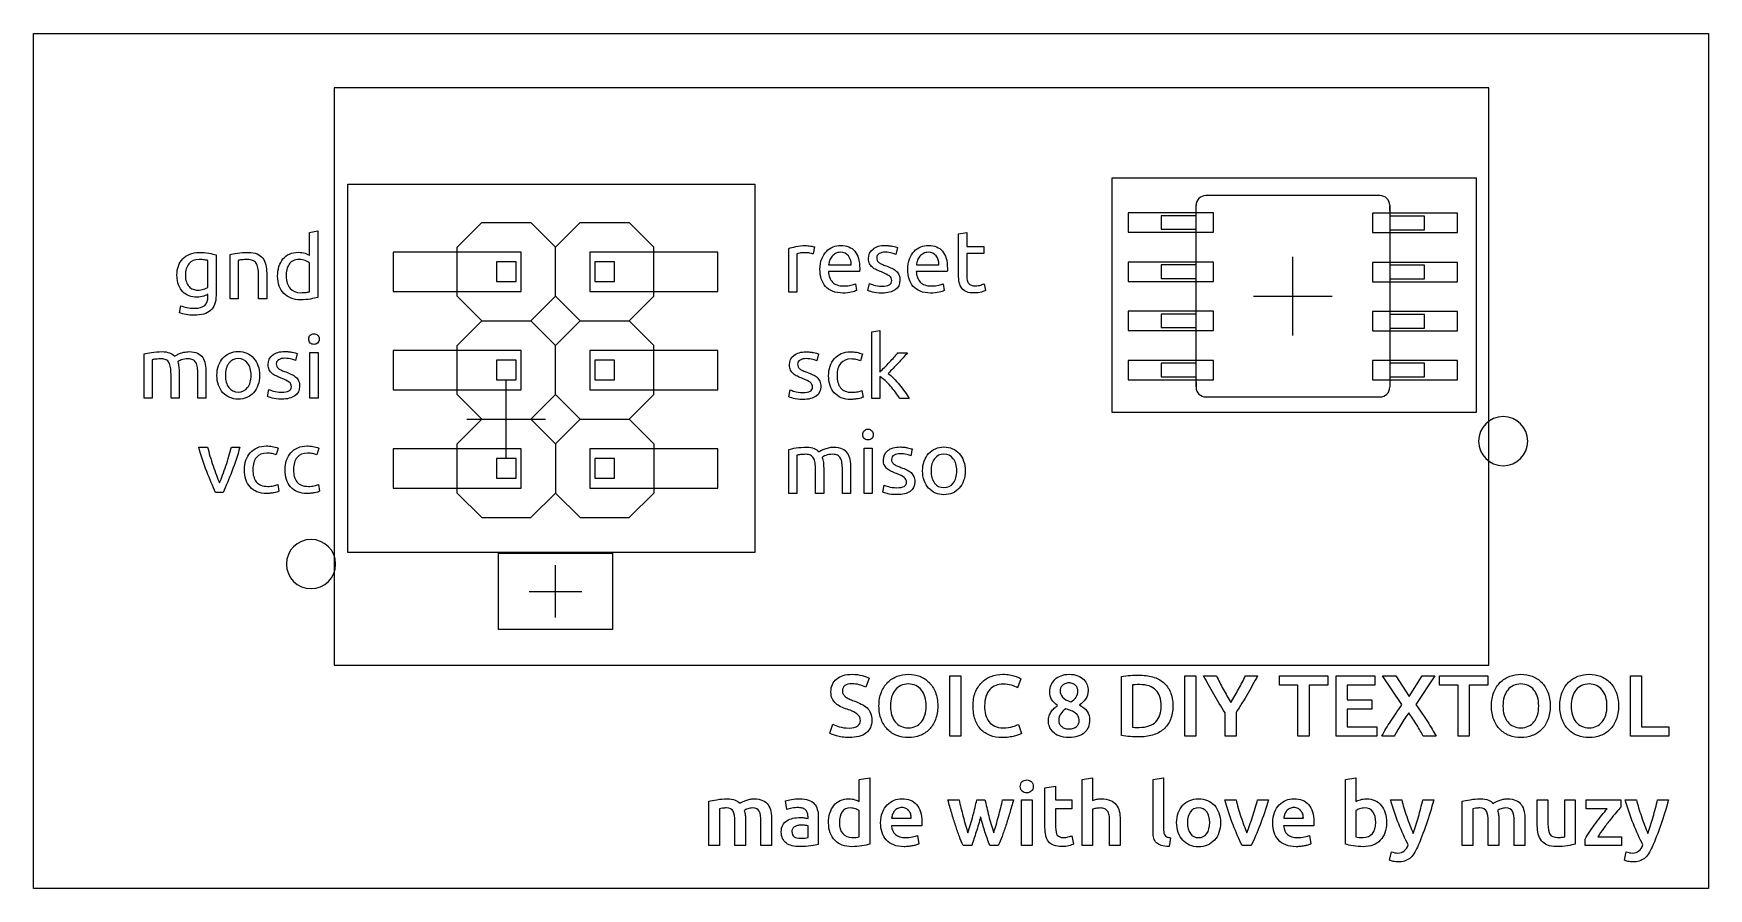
# Model space of a CAD drawing. Extents: x 9.6 to 52.8, y 7 to 29.1.
import ezdxf

# ---------------------------------------------------------------- set-up
doc = ezdxf.new("R2010")
doc.units = 0
doc.layers.add('ink_ext_XXXXXX', color=7, linetype='CONTINUOUS')

msp = doc.modelspace()

# ---------------------------------------------------------------- linework, layer by layer
at = {"layer": 'ink_ext_XXXXXX', "color": 7}
for points in [[(9.558798, 29.12372), (52.829742, 29.12372), (52.829742, 7.045743), (9.558798, 7.045743), (9.558798, 29.12372)], [(17.328409, 12.812854), (47.153336, 12.812854), (47.153336, 27.72283), (17.328409, 27.72283), (17.328409, 12.812854)], [(17.675141, 25.234959), (28.192915, 25.234959), (28.192915, 15.718199), (17.675141, 15.718199), (17.675141, 25.234959)], [(37.424215, 25.399346), (46.824759, 25.399346), (46.824759, 19.33627), (37.424215, 19.33627), (37.424215, 25.399346)], [(39.593379, 19.997949), (39.593379, 24.697902)], [(39.593379, 24.54783), (39.593379, 24.697902)], [(44.343461, 24.937932), (39.843498, 24.937932)], [(44.593439, 24.697902), (44.593439, 19.997949)], [(44.593439, 24.537917), (44.593439, 24.667845)], [(20.503409, 23.607854), (21.138409, 24.242854)], [(21.138409, 24.242854), (22.408409, 24.242854)], [(22.408409, 24.242854), (23.043409, 23.607854), (23.678409, 24.242854)], [(23.678409, 24.242854), (24.948409, 24.242854)], [(24.948409, 24.242854), (25.583409, 23.607854)], [(37.839403, 23.992875), (40.039442, 23.992875), (40.039442, 24.492828), (37.839403, 24.492828), (37.839403, 23.992875), (37.839403, 23.992875)], [(38.693372, 24.067841), (39.593368, 24.067841), (39.593368, 24.417862), (38.693372, 24.417862), (38.693372, 24.067841), (38.693372, 24.067841)], [(44.147387, 23.982821), (46.347426, 23.982821), (46.347426, 24.482912), (44.147387, 24.482912), (44.147387, 23.982821), (44.147387, 23.982821)], [(44.593439, 24.057927), (45.493436, 24.057927), (45.493436, 24.407949), (44.593439, 24.407949), (44.593439, 24.057927), (44.593439, 24.057927)], [(16.690269, 23.989442), (16.900242, 24.025566), (16.900242, 22.307397)], [(16.690269, 23.395646), (16.690269, 23.989442)], [(33.456245, 22.902157), (33.456245, 23.949765), (33.666218, 23.98589), (33.666218, 23.622388)], [(39.593379, 23.287884), (39.593379, 23.927858)], [(44.593439, 23.927858), (44.593439, 23.27783)], [(14.273671, 23.411451), (14.273671, 22.363842)], [(14.845171, 23.264695), (14.845171, 22.273531), (14.635197, 22.273531), (14.635197, 23.413708)], [(18.852374, 22.464924), (22.15443, 22.464924), (22.15443, 23.480952), (18.852374, 23.480952), (18.852374, 22.464924), (18.852374, 22.464924)], [(20.503409, 22.337854), (20.503409, 23.607854)], [(23.043409, 22.337854), (23.043409, 23.607854)], [(23.932374, 22.464924), (27.23443, 22.464924), (27.23443, 23.480952), (23.932374, 23.480952), (23.932374, 22.464924), (23.932374, 22.464924)], [(25.583409, 22.337854), (25.583409, 23.607854)], [(29.278862, 23.434992), (29.278862, 22.448343), (29.068889, 22.448343), (29.068889, 23.572717)], [(29.737191, 23.613357), (29.701067, 23.430477)], [(31.87827, 23.59981), (31.839888, 23.419188)], [(33.666218, 23.622388), (34.111001, 23.622388), (34.111001, 23.446281), (33.666218, 23.446281), (33.666218, 22.904414)], [(14.063697, 22.576073), (14.063697, 23.262437)], [(16.690269, 22.456411), (16.690269, 23.199219)], [(21.519444, 22.718889), (22.027388, 22.718889), (22.027388, 23.226832), (21.519444, 23.226832), (21.519444, 22.718889), (21.519444, 22.718889)], [(24.059444, 22.718889), (24.567388, 22.718889), (24.567388, 23.226832), (24.059444, 23.226832), (24.059444, 22.718889), (24.059444, 22.718889)], [(30.899312, 22.978921), (30.095543, 22.978921)], [(30.100058, 23.148254), (30.682565, 23.148254)], [(33.165909, 22.978921), (32.36214, 22.978921)], [(32.366656, 23.148254), (32.949162, 23.148254)], [(37.839403, 22.722875), (40.039442, 22.722875), (40.039442, 23.222828), (37.839403, 23.222828), (37.839403, 22.722875), (37.839403, 22.722875)], [(38.693372, 22.797841), (39.593368, 22.797841), (39.593368, 23.147862), (38.693372, 23.147862), (38.693372, 22.797841), (38.693372, 22.797841)], [(42.093409, 21.321818), (42.093409, 23.353889)], [(44.147387, 22.712821), (46.347426, 22.712821), (46.347426, 23.212912), (44.147387, 23.212912), (44.147387, 22.712821), (44.147387, 22.712821)], [(44.593439, 22.787927), (45.493436, 22.787927), (45.493436, 23.137949), (44.593439, 23.137949), (44.593439, 22.787927), (44.593439, 22.787927)], [(15.583464, 22.932802), (15.583464, 22.273531), (15.373491, 22.273531), (15.373491, 22.887646)], [(30.790938, 22.662832), (30.820289, 22.486725)], [(31.112883, 22.486725), (31.151266, 22.667348)], [(33.057536, 22.662832), (33.086887, 22.486725)], [(34.115516, 22.660574), (34.156156, 22.486725)], [(39.593379, 22.017884), (39.593379, 22.657858)], [(44.593439, 22.657858), (44.593439, 22.00783)], [(13.32992, 21.910028), (13.368302, 22.092908)], [(14.065955, 22.341264), (14.065955, 22.390935)], [(21.138409, 21.702854), (20.503409, 22.337854)], [(23.678409, 21.702854), (23.043409, 22.337854), (22.408409, 21.702854)], [(25.583409, 22.337854), (24.948409, 21.702854)], [(41.077374, 22.337854), (43.109444, 22.337854)], [(20.503409, 21.067854), (21.138409, 21.702854)], [(21.138409, 21.702854), (22.408409, 21.702854), (23.043409, 21.067854), (23.678409, 21.702854)], [(23.678409, 21.702854), (24.948409, 21.702854)], [(24.948409, 21.702854), (25.583409, 21.067854)], [(37.839403, 21.452875), (40.039442, 21.452875), (40.039442, 21.952828), (37.839403, 21.952828), (37.839403, 21.452875), (37.839403, 21.452875)], [(38.693372, 21.527841), (39.593368, 21.527841), (39.593368, 21.877862), (38.693372, 21.877862), (38.693372, 21.527841), (38.693372, 21.527841)], [(44.147387, 21.442821), (46.347426, 21.442821), (46.347426, 21.942912), (44.147387, 21.942912), (44.147387, 21.442821), (44.147387, 21.442821)], [(44.593439, 21.517927), (45.493436, 21.517927), (45.493436, 21.867949), (44.593439, 21.867949), (44.593439, 21.517927), (44.593439, 21.517927)], [(31.424104, 20.265509), (31.424104, 19.701065), (31.214131, 19.701065), (31.214131, 21.416976), (31.424104, 21.4531), (31.424104, 20.382914)], [(39.593379, 20.747884), (39.593379, 21.387858)], [(44.593439, 21.387858), (44.593439, 20.747884)], [(12.627751, 20.700429), (12.627751, 19.709264), (12.417778, 19.709264), (12.417778, 20.849442)], [(16.369277, 20.860731), (16.330895, 20.680109)], [(16.909591, 19.709264), (16.699618, 19.709264), (16.699618, 20.883309), (16.909591, 20.883309), (16.909591, 19.709264)], [(18.852374, 19.924924), (22.15443, 19.924924), (22.15443, 20.940952), (18.852374, 20.940952), (18.852374, 19.924924), (18.852374, 19.924924)], [(20.503409, 19.797854), (20.503409, 21.067854)], [(23.043409, 19.797854), (23.043409, 21.067854)], [(23.932374, 19.924924), (27.23443, 19.924924), (27.23443, 20.940952), (23.932374, 20.940952), (23.932374, 19.924924), (23.932374, 19.924924)], [(25.583409, 19.797854), (25.583409, 21.067854)], [(29.834276, 20.852531), (29.795893, 20.671909)], [(30.970643, 20.848016), (30.92323, 20.669651)], [(31.889206, 20.875109), (32.135304, 20.875109)], [(13.320889, 20.368536), (13.320889, 19.709264), (13.110916, 19.709264), (13.110916, 20.32338)], [(14.014027, 20.368536), (14.014027, 19.709264), (13.804053, 19.709264), (13.804053, 20.32338)], [(21.519444, 20.178889), (22.027388, 20.178889), (22.027388, 20.686832), (21.519444, 20.686832), (21.519444, 20.178889), (21.519444, 20.178889)], [(24.059444, 20.178889), (24.567388, 20.178889), (24.567388, 20.686832), (24.059444, 20.686832), (24.059444, 20.178889), (24.059444, 20.178889)], [(37.839403, 20.182875), (40.039442, 20.182875), (40.039442, 20.682828), (37.839403, 20.682828), (37.839403, 20.182875), (37.839403, 20.182875)], [(38.693372, 20.257841), (39.593368, 20.257841), (39.593368, 20.607862), (38.693372, 20.607862), (38.693372, 20.257841), (38.693372, 20.257841)], [(44.147387, 20.182875), (46.347426, 20.182875), (46.347426, 20.682828), (44.147387, 20.682828), (44.147387, 20.182875), (44.147387, 20.182875)], [(44.593439, 20.257841), (45.493436, 20.257841), (45.493436, 20.607862), (44.593439, 20.607862), (44.593439, 20.257841), (44.593439, 20.257841)], [(15.60389, 19.747647), (15.642273, 19.928269)], [(21.773409, 18.146818), (21.773409, 20.178889)], [(29.068889, 19.739447), (29.107271, 19.920069)], [(30.959354, 19.90878), (30.988706, 19.732674)], [(39.593379, 20.127912), (39.593379, 19.997949)], [(44.593439, 20.127912), (44.593439, 19.997949)], [(21.138409, 19.162854), (20.503409, 19.797854)], [(23.043409, 19.797854), (22.408409, 19.162854)], [(23.678409, 19.162854), (23.043409, 19.797854)], [(25.583409, 19.797854), (24.948409, 19.162854)], [(32.180459, 19.701065), (31.934362, 19.701065)], [(39.843498, 19.737917), (44.333407, 19.737917)], [(20.503409, 17.257854), (20.503409, 18.527854), (21.138409, 19.162854), (22.408409, 19.162854), (23.043409, 18.527854)], [(20.757374, 19.162854), (22.789444, 19.162854)], [(23.043409, 18.527854), (23.678409, 19.162854), (24.948409, 19.162854), (25.583409, 18.527854), (25.583409, 17.257854)], [(13.828889, 18.44517), (14.054667, 18.44517)], [(14.673298, 18.44517), (14.890045, 18.44517)], [(15.878847, 18.418076), (15.831434, 18.239712)], [(16.928361, 18.418076), (16.880948, 18.239712)], [(18.852374, 17.384924), (22.15443, 17.384924), (22.15443, 18.400952), (18.852374, 18.400952), (18.852374, 17.384924), (18.852374, 17.384924)], [(23.043409, 18.527854), (23.043409, 17.257854)], [(23.932374, 17.384924), (27.23443, 17.384924), (27.23443, 18.400952), (23.932374, 18.400952), (23.932374, 17.384924), (23.932374, 17.384924)], [(29.278862, 18.234775), (29.278862, 17.243611), (29.068889, 17.243611), (29.068889, 18.383788)], [(31.22355, 17.243611), (31.013576, 17.243611), (31.013576, 18.417655), (31.22355, 18.417655), (31.22355, 17.243611)], [(32.261916, 18.395077), (32.223534, 18.214455)], [(21.519444, 17.638889), (22.027388, 17.638889), (22.027388, 18.146832), (21.519444, 18.146832), (21.519444, 17.638889), (21.519444, 17.638889)], [(24.059444, 17.638889), (24.567388, 17.638889), (24.567388, 18.146832), (24.059444, 18.146832), (24.059444, 17.638889), (24.059444, 17.638889)], [(29.972, 17.902882), (29.972, 17.243611), (29.762027, 17.243611), (29.762027, 17.857726)], [(30.665138, 17.902882), (30.665138, 17.243611), (30.455164, 17.243611), (30.455164, 17.857726)], [(15.867558, 17.478841), (15.896909, 17.302734)], [(16.917072, 17.478841), (16.946423, 17.302734)], [(31.496529, 17.281993), (31.534911, 17.462615)], [(14.454294, 17.271125), (14.26464, 17.271125)], [(20.503409, 17.257854), (21.138409, 16.622854)], [(22.408409, 16.622854), (23.043409, 17.257854)], [(23.043409, 17.257854), (23.678409, 16.622854), (24.948409, 16.622854), (25.583409, 17.257854)], [(21.138409, 16.622854), (22.408409, 16.622854)], [(24.516397, 13.734909), (21.570421, 13.734909), (21.570421, 15.700939), (24.516398, 15.700939), (24.516397, 13.734909)], [(23.043409, 14.040556), (23.043409, 15.395152)], [(22.366111, 14.717854), (23.720707, 14.717854)], [(31.14547, 12.473121), (31.057416, 12.242828)], [(33.227846, 12.540854), (33.512326, 12.540854), (33.512326, 10.976214), (33.227846, 10.976214), (33.227846, 12.540854)], [(35.063349, 12.461832), (34.979811, 12.229281)], [(37.664027, 10.998792), (37.664027, 12.518276)], [(37.948507, 12.303788), (37.948507, 11.211023)], [(39.304443, 12.540854), (39.588923, 12.540854), (39.588923, 10.976214), (39.304443, 10.976214), (39.304443, 12.540854)], [(39.785279, 12.540854), (40.119431, 12.540854)], [(40.866755, 12.540854), (41.182844, 12.540854)], [(42.992276, 12.540854), (42.992276, 12.294756), (42.51137, 12.294756), (42.51137, 10.976214), (42.224632, 10.976214), (42.224632, 12.294756), (41.743725, 12.294756), (41.743725, 12.540854), (42.992276, 12.540854)], [(43.207047, 10.976214), (43.207047, 12.540854), (44.211759, 12.540854), (44.211759, 12.299272), (43.491527, 12.299272), (43.491527, 11.913192), (44.132736, 11.913192), (44.132736, 11.676125), (43.491527, 11.676125), (43.491527, 11.217796), (44.265945, 11.217796), (44.265945, 10.976214), (43.207047, 10.976214)], [(44.911529, 11.79353), (44.410302, 12.540854), (44.748969, 12.540854), (45.094409, 12.005761), (45.435333, 12.540854), (45.760453, 12.540854), (45.266, 11.795788)], [(47.126973, 12.540854), (47.126973, 12.294756), (46.646066, 12.294756), (46.646066, 10.976214), (46.359329, 10.976214), (46.359329, 12.294756), (45.878422, 12.294756), (45.878422, 12.540854), (47.126973, 12.540854)], [(51.804245, 11.222312), (51.804245, 10.976214), (50.815339, 10.976214), (50.815339, 12.540854), (51.099819, 12.540854), (51.099819, 11.222312), (51.804245, 11.222312)], [(30.127212, 11.057494), (30.21075, 11.290045)], [(35.002389, 11.283272), (35.079154, 11.050721)], [(40.627431, 11.59033), (40.627431, 10.976214), (40.342951, 10.976214), (40.342951, 11.585814)], [(44.710586, 10.976214), (44.387724, 10.976214)], [(45.792062, 10.976214), (45.457911, 10.976214)], [(30.888681, 9.29417), (30.888681, 9.860872), (31.161873, 9.906028), (31.161873, 8.190116)], [(35.689, 9.646383), (35.962191, 9.691539), (35.962191, 9.33481), (36.382138, 9.33481), (36.382138, 9.106774), (35.962191, 9.106774), (35.962191, 8.625868)], [(35.689, 8.62361), (35.689, 9.646383)], [(36.646227, 8.153992), (36.646227, 9.860872), (36.919419, 9.906028), (36.919419, 9.321263)], [(38.480566, 8.50169), (38.480566, 9.860872), (38.753757, 9.906028), (38.753757, 8.553619)], [(43.449162, 8.190116), (43.449162, 9.860872), (43.722354, 9.906028), (43.722354, 9.29417)], [(27.279765, 9.106774), (27.279765, 8.153992), (27.006574, 8.153992), (27.006574, 9.296428)], [(29.023298, 9.088712), (28.989432, 9.309974)], [(33.181314, 9.33481), (33.470309, 9.33481)], [(33.928638, 9.33481), (34.138611, 9.33481)], [(34.592425, 9.33481), (34.874647, 9.33481)], [(35.356225, 8.153992), (35.083033, 8.153992), (35.083033, 9.33481), (35.356225, 9.33481), (35.356225, 8.153992)], [(36.919419, 9.093228), (36.919419, 8.153992), (36.646227, 8.153992)], [(40.333143, 9.33481), (40.624397, 9.33481)], [(41.17981, 9.33481), (41.462032, 9.33481)], [(44.615763, 9.33481), (44.907017, 9.33481)], [(45.451141, 9.33481), (45.733363, 9.33481)], [(46.740226, 9.106774), (46.740226, 8.153992), (46.467035, 8.153992), (46.467035, 9.296428)], [(48.406995, 8.673281), (48.406995, 9.33481), (48.680187, 9.33481), (48.680187, 8.716179)], [(49.115938, 8.37977), (49.115938, 9.33481), (49.389129, 9.33481), (49.389129, 8.190116)], [(50.213182, 9.106774), (49.669058, 9.106774), (49.669058, 9.33481), (50.565396, 9.33481), (50.565396, 9.142899)], [(50.679131, 9.33481), (50.970385, 9.33481)], [(51.514509, 9.33481), (51.796731, 9.33481)], [(27.952583, 8.80649), (27.952583, 8.153992), (27.679391, 8.153992), (27.679391, 8.774881)], [(28.6254, 8.817779), (28.6254, 8.153992), (28.352209, 8.153992), (28.352209, 8.774881)], [(29.567423, 8.853903), (29.567423, 8.899059)], [(29.567423, 8.35945), (29.567423, 8.661992)], [(29.831583, 8.896801), (29.831583, 8.181085)], [(30.888681, 8.37977), (30.888681, 9.057103)], [(32.50458, 8.659734), (31.725647, 8.659734)], [(31.727904, 8.860676), (32.235904, 8.860676)], [(37.632876, 8.817779), (37.632876, 8.153992), (37.359685, 8.153992), (37.359685, 8.774881)], [(42.632447, 8.659734), (41.853513, 8.659734)], [(41.855771, 8.860676), (42.363771, 8.860676)], [(43.722353, 9.059361), (43.722353, 8.37977)], [(47.413044, 8.80649), (47.413044, 8.153992), (47.139853, 8.153992), (47.139853, 8.774881)], [(48.085862, 8.817779), (48.085862, 8.153992), (47.812671, 8.153992), (47.812671, 8.774881)], [(32.396207, 8.418152), (32.432331, 8.194632)], [(36.384396, 8.406863), (36.429551, 8.190116)], [(38.934379, 8.357192), (38.895997, 8.131414)], [(42.524073, 8.418152), (42.560198, 8.194632)], [(49.969342, 8.382028), (50.578942, 8.382028), (50.578942, 8.153992), (49.639707, 8.153992), (49.639707, 8.323325)], [(33.795429, 8.153992), (33.571909, 8.153992)], [(34.481794, 8.153992), (34.260531, 8.153992)], [(41.014992, 8.153992), (40.780183, 8.153992)], [(44.593185, 7.774685), (44.642857, 7.99369)], [(50.656553, 7.774685), (50.706225, 7.99369)]]:
    msp.add_lwpolyline(points, dxfattribs=at)
for points in [[(39.843498, 24.937932), (39.705562, 24.937932), (39.593379, 24.825784), (39.593379, 24.687847)], [(44.593439, 24.687847), (44.593439, 24.825784), (44.481433, 24.937932), (44.343461, 24.937932)], [(13.413457, 23.305335), (13.463128, 23.358015), (13.523336, 23.398655), (13.59408, 23.427255)], [(13.59408, 23.427255), (13.664823, 23.457358), (13.744598, 23.47241), (13.833404, 23.472411)], [(13.833404, 23.472411), (13.93124, 23.47241), (14.016283, 23.464883), (14.088533, 23.449833)], [(14.088533, 23.449833), (14.162286, 23.436285), (14.223999, 23.423491), (14.273671, 23.411451)], [(14.635197, 23.413708), (14.683363, 23.425749), (14.747333, 23.438543), (14.827109, 23.452091)], [(14.827109, 23.452091), (14.906883, 23.465636), (14.998699, 23.47241), (15.102557, 23.472411)], [(15.102557, 23.472411), (15.195878, 23.47241), (15.273395, 23.458863), (15.335109, 23.431771)], [(15.335109, 23.431771), (15.39682, 23.406181), (15.445739, 23.369304), (15.481864, 23.321139)], [(16.003905, 23.303077), (16.04906, 23.357263), (16.103999, 23.399408), (16.168722, 23.429513)], [(16.168722, 23.429513), (16.23495, 23.459615), (16.310209, 23.474667), (16.3945, 23.474668)], [(16.3945, 23.474668), (16.462233, 23.474667), (16.521688, 23.465636), (16.572865, 23.447575)], [(16.572865, 23.447575), (16.625545, 23.429512), (16.66468, 23.412202), (16.690269, 23.395646)], [(29.068889, 23.572717), (29.11856, 23.590778), (29.180272, 23.607335), (29.254027, 23.622388)], [(29.254027, 23.622388), (29.327781, 23.638944), (29.410565, 23.647222), (29.502382, 23.647223)], [(29.353369, 23.450797), (29.315739, 23.44327), (29.290904, 23.438002), (29.278862, 23.434992)], [(29.470773, 23.464343), (29.431638, 23.464342), (29.392503, 23.459827), (29.353369, 23.450797)], [(29.617529, 23.450797), (29.579899, 23.459827), (29.53098, 23.464342), (29.470773, 23.464343)], [(29.502382, 23.647223), (29.520444, 23.647222), (29.540764, 23.645717), (29.563342, 23.642708)], [(29.563342, 23.642708), (29.587425, 23.641201), (29.610755, 23.638191), (29.633333, 23.633677)], [(29.701067, 23.430477), (29.684509, 23.436496), (29.656663, 23.44327), (29.617529, 23.450797)], [(29.633333, 23.633677), (29.65591, 23.630664), (29.67623, 23.626902), (29.694293, 23.622388)], [(29.694293, 23.622388), (29.71386, 23.619375), (29.728159, 23.616366), (29.737191, 23.613357)], [(29.921694, 23.304041), (29.951797, 23.38231), (29.991685, 23.447033), (30.041356, 23.49821)], [(30.041356, 23.49821), (30.091027, 23.549385), (30.148224, 23.587768), (30.212947, 23.613357)], [(30.188112, 23.371774), (30.162523, 23.34167), (30.142203, 23.307051), (30.127152, 23.267917)], [(30.280681, 23.444023), (30.244556, 23.42596), (30.2137, 23.401877), (30.188112, 23.371774)], [(30.212947, 23.613357), (30.27767, 23.638944), (30.343898, 23.651738), (30.411632, 23.651739)], [(30.409374, 23.473374), (30.361207, 23.473373), (30.31831, 23.46359), (30.280681, 23.444023)], [(30.610316, 23.380805), (30.56215, 23.442517), (30.495169, 23.473373), (30.409374, 23.473374)], [(30.411632, 23.651739), (30.569675, 23.651738), (30.690843, 23.602067), (30.775134, 23.502725)], [(30.682565, 23.148254), (30.684071, 23.24308), (30.659987, 23.320597), (30.610316, 23.380805)], [(30.775134, 23.502725), (30.859423, 23.404888), (30.901568, 23.255122), (30.901569, 23.053428)], [(31.130946, 23.313072), (31.130946, 23.416929), (31.169328, 23.498962), (31.246092, 23.55917)], [(31.246092, 23.55917), (31.322857, 23.620881), (31.427467, 23.651738), (31.559923, 23.651739)], [(31.406394, 23.439508), (31.362744, 23.416929), (31.340919, 23.380805), (31.340919, 23.331134)], [(31.559923, 23.475632), (31.501221, 23.475631), (31.450045, 23.46359), (31.406394, 23.439508)], [(31.559923, 23.651739), (31.593037, 23.651738), (31.626151, 23.649481), (31.659266, 23.644965)], [(31.733772, 23.455312), (31.685606, 23.468858), (31.627656, 23.475631), (31.559923, 23.475632)], [(31.659266, 23.644965), (31.692379, 23.641953), (31.723235, 23.637439), (31.751834, 23.631419)], [(31.839888, 23.419188), (31.817309, 23.431228), (31.781938, 23.44327), (31.733772, 23.455312)], [(31.751834, 23.631419), (31.780432, 23.626902), (31.805268, 23.621634), (31.826341, 23.615614)], [(31.826341, 23.615614), (31.848918, 23.609592), (31.866228, 23.604324), (31.87827, 23.59981)], [(32.188291, 23.304041), (32.218395, 23.38231), (32.258282, 23.447033), (32.307953, 23.49821)], [(32.307953, 23.49821), (32.357624, 23.549385), (32.414821, 23.587768), (32.479544, 23.613357)], [(32.454709, 23.371774), (32.429121, 23.34167), (32.408801, 23.307051), (32.393749, 23.267917)], [(32.547278, 23.444023), (32.511153, 23.42596), (32.480297, 23.401877), (32.454709, 23.371774)], [(32.479544, 23.613357), (32.544267, 23.638944), (32.610495, 23.651738), (32.678229, 23.651739)], [(32.675971, 23.473374), (32.627805, 23.473373), (32.584907, 23.46359), (32.547278, 23.444023)], [(32.876913, 23.380805), (32.828747, 23.442517), (32.761766, 23.473373), (32.675971, 23.473374)], [(32.678229, 23.651739), (32.836273, 23.651738), (32.95744, 23.602067), (33.041731, 23.502725)], [(32.949162, 23.148254), (32.950669, 23.24308), (32.926584, 23.320597), (32.876913, 23.380805)], [(33.041731, 23.502725), (33.126021, 23.404888), (33.168166, 23.255122), (33.168167, 23.053428)], [(13.264444, 22.885388), (13.264444, 22.971183), (13.277238, 23.049453), (13.302826, 23.120197)], [(13.302826, 23.120197), (13.328414, 23.192445), (13.365291, 23.254158), (13.413457, 23.305335)], [(13.57376, 23.176642), (13.513552, 23.102887), (13.483448, 23.00505), (13.483449, 22.883131)], [(13.835662, 23.287273), (13.722773, 23.287272), (13.635472, 23.250395), (13.57376, 23.176642)], [(13.977902, 23.278242), (13.943282, 23.284261), (13.895869, 23.287272), (13.835662, 23.287273)], [(14.063697, 23.262437), (14.042624, 23.268457), (14.014026, 23.273725), (13.977902, 23.278242)], [(14.881295, 23.271468), (14.864738, 23.268456), (14.852696, 23.266199), (14.845171, 23.264695)], [(14.939997, 23.278242), (14.918925, 23.276735), (14.899357, 23.274478), (14.881295, 23.271468)], [(15.009989, 23.285015), (14.985905, 23.283509), (14.962575, 23.281251), (14.939997, 23.278242)], [(15.07998, 23.287273), (15.057402, 23.287272), (15.034071, 23.286518), (15.009989, 23.285015)], [(15.219962, 23.264695), (15.182332, 23.279746), (15.135671, 23.287272), (15.07998, 23.287273)], [(15.310273, 23.196962), (15.287694, 23.22857), (15.257591, 23.251147), (15.219962, 23.264695)], [(15.357686, 23.072784), (15.348654, 23.123959), (15.33285, 23.165352), (15.310273, 23.196962)], [(15.373491, 22.887646), (15.37349, 22.959894), (15.368222, 23.021607), (15.357686, 23.072784)], [(15.481864, 23.321139), (15.519493, 23.274478), (15.545833, 23.218033), (15.560886, 23.151806)], [(15.560886, 23.151806), (15.575937, 23.085577), (15.583463, 23.012576), (15.583464, 22.932802)], [(15.86618, 22.860553), (15.86618, 22.950863), (15.877469, 23.033649), (15.900047, 23.108908)], [(15.900047, 23.108908), (15.92413, 23.184167), (15.958749, 23.24889), (16.003905, 23.303077)], [(16.103247, 23.029886), (16.091205, 22.977204), (16.085184, 22.92076), (16.085185, 22.860553)], [(16.161949, 23.165353), (16.134855, 23.127722), (16.115288, 23.082567), (16.103247, 23.029886)], [(16.265807, 23.255664), (16.223661, 23.23459), (16.189042, 23.204487), (16.161949, 23.165353)], [(16.421594, 23.289531), (16.361386, 23.28953), (16.309457, 23.278241), (16.265807, 23.255664)], [(16.579638, 23.260179), (16.531471, 23.279746), (16.47879, 23.28953), (16.421594, 23.289531)], [(16.690269, 23.199219), (16.66468, 23.220291), (16.627803, 23.240611), (16.579638, 23.260179)], [(29.876538, 23.033108), (29.876538, 23.136965), (29.89159, 23.227276), (29.921694, 23.304041)], [(29.910405, 22.78701), (29.887827, 22.862269), (29.876538, 22.944302), (29.876538, 23.033108)], [(30.095543, 22.978921), (30.104574, 22.857001), (30.139946, 22.764432), (30.201658, 22.701214)], [(30.127152, 23.267917), (30.113605, 23.228781), (30.104574, 23.188894), (30.100058, 23.148254)], [(30.901569, 23.017303), (30.901568, 23.003756), (30.900814, 22.990962), (30.899312, 22.978921)], [(30.901569, 23.053428), (30.901568, 23.044396), (30.901568, 23.032355), (30.901569, 23.017303)], [(31.158039, 23.179863), (31.139977, 23.215987), (31.130946, 23.26039), (31.130946, 23.313072)], [(31.230288, 23.087294), (31.200184, 23.112882), (31.176101, 23.143738), (31.158039, 23.179863)], [(31.336403, 23.019561), (31.295763, 23.039128), (31.260391, 23.061706), (31.230288, 23.087294)], [(31.467354, 22.965374), (31.422199, 22.983436), (31.378548, 23.001498), (31.336403, 23.019561)], [(31.340919, 23.331134), (31.340919, 23.305546), (31.345434, 23.282968), (31.354466, 23.263401)], [(31.354466, 23.263401), (31.365002, 23.243833), (31.380054, 23.225771), (31.399621, 23.209214)], [(31.399621, 23.209214), (31.420694, 23.194162), (31.446282, 23.179863), (31.476386, 23.166317)], [(31.668297, 22.863774), (31.627656, 22.893878), (31.560675, 22.927744), (31.467354, 22.965374)], [(31.476386, 23.166317), (31.506489, 23.152769), (31.542613, 23.13847), (31.584759, 23.123419)], [(31.584759, 23.123419), (31.64045, 23.102346), (31.690121, 23.081273), (31.733772, 23.060201)], [(31.733772, 23.060201), (31.777422, 23.040633), (31.814299, 23.017303), (31.844403, 22.99021)], [(31.844403, 22.99021), (31.876012, 22.963116), (31.900095, 22.930002), (31.916652, 22.890868)], [(32.143136, 23.033108), (32.143136, 23.136965), (32.158188, 23.227276), (32.188291, 23.304041)], [(32.177002, 22.78701), (32.154424, 22.862269), (32.143136, 22.944302), (32.143136, 23.033108)], [(32.36214, 22.978921), (32.371171, 22.857001), (32.406543, 22.764432), (32.468256, 22.701214)], [(32.393749, 23.267917), (32.380202, 23.228781), (32.371171, 23.188894), (32.366656, 23.148254)], [(33.168167, 23.017303), (33.168166, 23.003756), (33.167412, 22.990962), (33.165909, 22.978921)], [(33.168167, 23.053428), (33.168166, 23.044396), (33.168166, 23.032355), (33.168167, 23.017303)], [(13.305084, 22.632517), (13.277991, 22.70326), (13.264444, 22.787551), (13.264444, 22.885388)], [(13.415715, 22.454153), (13.369054, 22.502319), (13.332177, 22.561773), (13.305084, 22.632517)], [(13.483449, 22.883131), (13.483448, 22.815397), (13.491727, 22.757447), (13.508284, 22.709282)], [(13.508284, 22.709282), (13.526346, 22.661116), (13.549676, 22.621228), (13.578275, 22.589619)], [(13.578275, 22.589619), (13.608378, 22.55801), (13.642245, 22.53468), (13.679875, 22.519628)], [(13.679875, 22.519628), (13.71901, 22.504576), (13.758897, 22.497051), (13.799537, 22.497051)], [(13.799537, 22.497051), (13.855229, 22.497051), (13.906405, 22.504576), (13.953066, 22.519628)], [(13.953066, 22.519628), (13.999726, 22.536185), (14.036603, 22.555), (14.063697, 22.576073)], [(15.90682, 22.603166), (15.879727, 22.67993), (15.86618, 22.765726), (15.86618, 22.860553)], [(16.026482, 22.411255), (15.975306, 22.463936), (15.935418, 22.527907), (15.90682, 22.603166)], [(16.085185, 22.860553), (16.085184, 22.72358), (16.119051, 22.617465), (16.186785, 22.542206)], [(16.186785, 22.542206), (16.254518, 22.468452), (16.344829, 22.431575), (16.457718, 22.431575)], [(30.018778, 22.595099), (29.970613, 22.649285), (29.934488, 22.713256), (29.910405, 22.78701)], [(30.201658, 22.466405), (30.127904, 22.498014), (30.066944, 22.540912), (30.018778, 22.595099)], [(30.201658, 22.701214), (30.26337, 22.637997), (30.359702, 22.606388), (30.490654, 22.606388)], [(30.490654, 22.606388), (30.564407, 22.606388), (30.62612, 22.612409), (30.675792, 22.62445)], [(30.675792, 22.62445), (30.726967, 22.637997), (30.765349, 22.65079), (30.790938, 22.662832)], [(31.151266, 22.667348), (31.175349, 22.658317), (31.213731, 22.64477), (31.266412, 22.626708)], [(31.266412, 22.626708), (31.319094, 22.608645), (31.389085, 22.599614), (31.476386, 22.599614)], [(31.476386, 22.599614), (31.562181, 22.599614), (31.625399, 22.610903), (31.666039, 22.633481)], [(31.819568, 22.504788), (31.739792, 22.449096), (31.625399, 22.42125), (31.476386, 22.42125)], [(31.666039, 22.633481), (31.708183, 22.656059), (31.729256, 22.692183), (31.729257, 22.741854)], [(31.729257, 22.741854), (31.729256, 22.79303), (31.708936, 22.83367), (31.668297, 22.863774)], [(31.941488, 22.750885), (31.941487, 22.642512), (31.900847, 22.56048), (31.819568, 22.504788)], [(31.916652, 22.890868), (31.933208, 22.853238), (31.941487, 22.806577), (31.941488, 22.750885)], [(32.285376, 22.595099), (32.23721, 22.649285), (32.201085, 22.713256), (32.177002, 22.78701)], [(32.468256, 22.466405), (32.394501, 22.498014), (32.333541, 22.540912), (32.285376, 22.595099)], [(32.468256, 22.701214), (32.529968, 22.637997), (32.6263, 22.606388), (32.757251, 22.606388)], [(32.757251, 22.606388), (32.831005, 22.606388), (32.892717, 22.612409), (32.942389, 22.62445)], [(32.942389, 22.62445), (32.993564, 22.637997), (33.031946, 22.65079), (33.057536, 22.662832)], [(33.474307, 22.694441), (33.462266, 22.754648), (33.456245, 22.823887), (33.456245, 22.902157)], [(33.542041, 22.545428), (33.510432, 22.586068), (33.487854, 22.635739), (33.474307, 22.694441)], [(33.666218, 22.452859), (33.615042, 22.473932), (33.573649, 22.504788), (33.542041, 22.545428)], [(33.666218, 22.904414), (33.666218, 22.845712), (33.670734, 22.796794), (33.679765, 22.757659)], [(33.679765, 22.757659), (33.688796, 22.720029), (33.702342, 22.689925), (33.720405, 22.667348)], [(33.720405, 22.667348), (33.738467, 22.646275), (33.761045, 22.631223), (33.788138, 22.622192)], [(33.788138, 22.622192), (33.815231, 22.613161), (33.84684, 22.608645), (33.882965, 22.608645)], [(33.882965, 22.608645), (33.946182, 22.608645), (33.996606, 22.615419), (34.034236, 22.628965)], [(34.034236, 22.628965), (34.07337, 22.644017), (34.100464, 22.654554), (34.115516, 22.660574)], [(13.368302, 22.092908), (13.410447, 22.076351), (13.461623, 22.062052), (13.521831, 22.050011)], [(13.578275, 22.350295), (13.516562, 22.372873), (13.462376, 22.407492), (13.415715, 22.454153)], [(13.779217, 22.316428), (13.708473, 22.316428), (13.641493, 22.327717), (13.578275, 22.350295)], [(13.713742, 22.029691), (13.838672, 22.029691), (13.92823, 22.054526), (13.982417, 22.104197)], [(13.95984, 22.343522), (13.908663, 22.325459), (13.848455, 22.316428), (13.779217, 22.316428)], [(14.065955, 22.390935), (14.047892, 22.378894), (14.01252, 22.363089), (13.95984, 22.343522)], [(13.982417, 22.104197), (14.038108, 22.153868), (14.065954, 22.232891), (14.065955, 22.341264)], [(14.273671, 22.363842), (14.27367, 22.183219), (14.227009, 22.052269), (14.133689, 21.970988)], [(16.21162, 22.289335), (16.139371, 22.317934), (16.077658, 22.358574), (16.026482, 22.411255)], [(16.45546, 22.246437), (16.365149, 22.246437), (16.283869, 22.260737), (16.21162, 22.289335)], [(16.715105, 22.266757), (16.639844, 22.253211), (16.553296, 22.246437), (16.45546, 22.246437)], [(16.457718, 22.431575), (16.514914, 22.431575), (16.562328, 22.433833), (16.599958, 22.438348)], [(16.599958, 22.438348), (16.639092, 22.444369), (16.669196, 22.45039), (16.690269, 22.456411)], [(16.900242, 22.307397), (16.852076, 22.293851), (16.790363, 22.280304), (16.715105, 22.266757)], [(30.468076, 22.42125), (30.365723, 22.42125), (30.276917, 22.436302), (30.201658, 22.466405)], [(30.684823, 22.443828), (30.621604, 22.428776), (30.549355, 22.42125), (30.468076, 22.42125)], [(30.820289, 22.486725), (30.7947, 22.473179), (30.749545, 22.45888), (30.684823, 22.443828)], [(31.232546, 22.448343), (31.173843, 22.464901), (31.133956, 22.477694), (31.112883, 22.486725)], [(31.476386, 22.42125), (31.372527, 22.42125), (31.291248, 22.430281), (31.232546, 22.448343)], [(32.734673, 22.42125), (32.63232, 22.42125), (32.543514, 22.436302), (32.468256, 22.466405)], [(32.95142, 22.443828), (32.888202, 22.428776), (32.815953, 22.42125), (32.734673, 22.42125)], [(33.086887, 22.486725), (33.061298, 22.473179), (33.016142, 22.45888), (32.95142, 22.443828)], [(33.864903, 22.423508), (33.785128, 22.423508), (33.7189, 22.433292), (33.666218, 22.452859)], [(34.045525, 22.448343), (33.992843, 22.431786), (33.932636, 22.423508), (33.864903, 22.423508)], [(34.156156, 22.486725), (34.135083, 22.476189), (34.098206, 22.463395), (34.045525, 22.448343)], [(13.499253, 21.867131), (13.43453, 21.879173), (13.378085, 21.893472), (13.32992, 21.910028)], [(13.709226, 21.849068), (13.635472, 21.849069), (13.565481, 21.85509), (13.499253, 21.867131)], [(13.521831, 22.050011), (13.583543, 22.036464), (13.647513, 22.029691), (13.713742, 22.029691)], [(14.133689, 21.970988), (14.040366, 21.889709), (13.898879, 21.849069), (13.709226, 21.849068)], [(16.668009, 21.233264), (16.668009, 21.275408), (16.680803, 21.308522), (16.706391, 21.332607)], [(16.706391, 21.131664), (16.680803, 21.157251), (16.668009, 21.191118), (16.668009, 21.233264)], [(16.706391, 21.332607), (16.733485, 21.358193), (16.765846, 21.370987), (16.803476, 21.370989)], [(16.803476, 21.370989), (16.841105, 21.370987), (16.872714, 21.358193), (16.898302, 21.332607)], [(16.898302, 21.332607), (16.925395, 21.308522), (16.938942, 21.275408), (16.938942, 21.233264)], [(16.938942, 21.233264), (16.938942, 21.191118), (16.925395, 21.157251), (16.898302, 21.131664)], [(12.417778, 20.849442), (12.465944, 20.861482), (12.529161, 20.874276), (12.607431, 20.887824)], [(12.607431, 20.887824), (12.687206, 20.90137), (12.779022, 20.908143), (12.88288, 20.908144)], [(12.88288, 20.908144), (12.958139, 20.908143), (13.021357, 20.897607), (13.072533, 20.876536)], [(13.072533, 20.876536), (13.123709, 20.856967), (13.166607, 20.827616), (13.201227, 20.788482)], [(13.201227, 20.788482), (13.211762, 20.796007), (13.228319, 20.806543), (13.250898, 20.820091)], [(13.250898, 20.820091), (13.273475, 20.833636), (13.301321, 20.846431), (13.334436, 20.858473)], [(13.334436, 20.858473), (13.367549, 20.872019), (13.404426, 20.883307), (13.445067, 20.89234)], [(13.445067, 20.89234), (13.485706, 20.902875), (13.529356, 20.908143), (13.576018, 20.908144)], [(13.576018, 20.908144), (13.666327, 20.908143), (13.740082, 20.894596), (13.79728, 20.867504)], [(13.79728, 20.867504), (13.854476, 20.841915), (13.898879, 20.805038), (13.930489, 20.756873)], [(14.450519, 20.743327), (14.50019, 20.797512), (14.558892, 20.838905), (14.626625, 20.867504)], [(14.626625, 20.867504), (14.694358, 20.897607), (14.768112, 20.912659), (14.847887, 20.91266)], [(14.847887, 20.91266), (14.927662, 20.912659), (15.001416, 20.897607), (15.06915, 20.867504)], [(15.06915, 20.867504), (15.136882, 20.838905), (15.194832, 20.797512), (15.242999, 20.743327)], [(15.621952, 20.573993), (15.621952, 20.67785), (15.660335, 20.759882), (15.737099, 20.820091)], [(15.737099, 20.820091), (15.813864, 20.881802), (15.918474, 20.912659), (16.05093, 20.91266)], [(16.05093, 20.91266), (16.084044, 20.912659), (16.117158, 20.910402), (16.150272, 20.905887)], [(16.150272, 20.905887), (16.183386, 20.902874), (16.214242, 20.898359), (16.242841, 20.89234)], [(16.242841, 20.89234), (16.271439, 20.887823), (16.296275, 20.882555), (16.317348, 20.876536)], [(16.317348, 20.876536), (16.339925, 20.870514), (16.357235, 20.865245), (16.369277, 20.860731)], [(16.803476, 21.09554), (16.765846, 21.095539), (16.733485, 21.10758), (16.706391, 21.131664)], [(16.898302, 21.131664), (16.872714, 21.10758), (16.841105, 21.095539), (16.803476, 21.09554)], [(29.086951, 20.565794), (29.086951, 20.669651), (29.125333, 20.751683), (29.202098, 20.811891)], [(29.202098, 20.811891), (29.278862, 20.873603), (29.383472, 20.904459), (29.515929, 20.90446)], [(29.515929, 20.90446), (29.549042, 20.904459), (29.582157, 20.902203), (29.615271, 20.897687)], [(29.615271, 20.897687), (29.648385, 20.894674), (29.679241, 20.89016), (29.70784, 20.88414)], [(29.70784, 20.88414), (29.736438, 20.879624), (29.761273, 20.874356), (29.782347, 20.868336)], [(29.782347, 20.868336), (29.804924, 20.862314), (29.822233, 20.857046), (29.834276, 20.852531)], [(30.250412, 20.728354), (30.298578, 20.784045), (30.35728, 20.826942), (30.426519, 20.857047)], [(30.426519, 20.857047), (30.497262, 20.888655), (30.575532, 20.904459), (30.661328, 20.90446)], [(30.661328, 20.90446), (30.714009, 20.904459), (30.76669, 20.899944), (30.819372, 20.890914)], [(30.819372, 20.890914), (30.872053, 20.881882), (30.922476, 20.867582), (30.970643, 20.848016)], [(31.792122, 20.764478), (31.829751, 20.806622), (31.862112, 20.843499), (31.889206, 20.875109)], [(32.135304, 20.875109), (32.100684, 20.837478), (32.063054, 20.796086), (32.022415, 20.750931)], [(12.663876, 20.707202), (12.645813, 20.704189), (12.633772, 20.701933), (12.627751, 20.700429)], [(12.722578, 20.713976), (12.701505, 20.712469), (12.681937, 20.710211), (12.663876, 20.707202)], [(12.792569, 20.720749), (12.768485, 20.719242), (12.745155, 20.716985), (12.722578, 20.713976)], [(12.860302, 20.723007), (12.839229, 20.723006), (12.816652, 20.722252), (12.792569, 20.720749)], [(12.982222, 20.698171), (12.950613, 20.714727), (12.909973, 20.723006), (12.860302, 20.723007)], [(13.058987, 20.625922), (13.040924, 20.659035), (13.015336, 20.683118), (12.982222, 20.698171)], [(13.099627, 20.501744), (13.0921, 20.551414), (13.078553, 20.592807), (13.058987, 20.625922)], [(13.110916, 20.32338), (13.110915, 20.392618), (13.107152, 20.452072), (13.099627, 20.501744)], [(13.377333, 20.693656), (13.332177, 20.675592), (13.301321, 20.659035), (13.284764, 20.643984)], [(13.284764, 20.643984), (13.296805, 20.604849), (13.305836, 20.561951), (13.311858, 20.515291)], [(13.311858, 20.515291), (13.317878, 20.46863), (13.320888, 20.419711), (13.320889, 20.368536)], [(13.55344, 20.723007), (13.482695, 20.723006), (13.423993, 20.713222), (13.377333, 20.693656)], [(13.677618, 20.698171), (13.646007, 20.714727), (13.604615, 20.723006), (13.55344, 20.723007)], [(13.754382, 20.625922), (13.736319, 20.659035), (13.710731, 20.683118), (13.677618, 20.698171)], [(13.792764, 20.501744), (13.786742, 20.551414), (13.773948, 20.592807), (13.754382, 20.625922)], [(13.804053, 20.32338), (13.804052, 20.392618), (13.800289, 20.452072), (13.792764, 20.501744)], [(13.930489, 20.756873), (13.963601, 20.708706), (13.985427, 20.651509), (13.995964, 20.585282)], [(13.995964, 20.585282), (14.008004, 20.519053), (14.014025, 20.446804), (14.014027, 20.368536)], [(14.29699, 20.296287), (14.29699, 20.388102), (14.310536, 20.47164), (14.33763, 20.5469)], [(14.33763, 20.5469), (14.364723, 20.623663), (14.402353, 20.689139), (14.450519, 20.743327)], [(14.604047, 20.610118), (14.545345, 20.533352), (14.515994, 20.428742), (14.515994, 20.296287)], [(14.847887, 20.727522), (14.745535, 20.727521), (14.664255, 20.688386), (14.604047, 20.610118)], [(15.08947, 20.610118), (15.030767, 20.688386), (14.95024, 20.727521), (14.847887, 20.727522)], [(15.179781, 20.296287), (15.17978, 20.428742), (15.149676, 20.533352), (15.08947, 20.610118)], [(15.242999, 20.743327), (15.292669, 20.689139), (15.331051, 20.623663), (15.358145, 20.5469)], [(15.358145, 20.5469), (15.385238, 20.47164), (15.398784, 20.388102), (15.398785, 20.296287)], [(15.649046, 20.440784), (15.630984, 20.476908), (15.621952, 20.521311), (15.621952, 20.573993)], [(15.721295, 20.348216), (15.691191, 20.373803), (15.667108, 20.404659), (15.649046, 20.440784)], [(15.82741, 20.280482), (15.78677, 20.300049), (15.751398, 20.322626), (15.721295, 20.348216)], [(15.897401, 20.700429), (15.853751, 20.67785), (15.831926, 20.641726), (15.831926, 20.592056)], [(15.831926, 20.592056), (15.831926, 20.566466), (15.836441, 20.543889), (15.845473, 20.524322)], [(15.845473, 20.524322), (15.856009, 20.504754), (15.871061, 20.486692), (15.890628, 20.470136)], [(15.890628, 20.470136), (15.911701, 20.455083), (15.937289, 20.440783), (15.967393, 20.427238)], [(16.05093, 20.736553), (15.992228, 20.736552), (15.941052, 20.724511), (15.897401, 20.700429)], [(15.967393, 20.427238), (15.997496, 20.41369), (16.03362, 20.399391), (16.075766, 20.38434)], [(16.224779, 20.716233), (16.176613, 20.729779), (16.118663, 20.736552), (16.05093, 20.736553)], [(16.075766, 20.38434), (16.131457, 20.363266), (16.181128, 20.342194), (16.224779, 20.321122)], [(16.330895, 20.680109), (16.308316, 20.692149), (16.272945, 20.704191), (16.224779, 20.716233)], [(29.114044, 20.432585), (29.095982, 20.468709), (29.086951, 20.513112), (29.086951, 20.565794)], [(29.186293, 20.340016), (29.156189, 20.365604), (29.132107, 20.39646), (29.114044, 20.432585)], [(29.292409, 20.272283), (29.251769, 20.291849), (29.216397, 20.314427), (29.186293, 20.340016)], [(29.3624, 20.692229), (29.318749, 20.669651), (29.296924, 20.633526), (29.296924, 20.583856)], [(29.296924, 20.583856), (29.296924, 20.558267), (29.30144, 20.535689), (29.310471, 20.516123)], [(29.310471, 20.516123), (29.321007, 20.496554), (29.336059, 20.478492), (29.355627, 20.461936)], [(29.355627, 20.461936), (29.376699, 20.446884), (29.402287, 20.432584), (29.432391, 20.419038)], [(29.515929, 20.728354), (29.457226, 20.728353), (29.40605, 20.716311), (29.3624, 20.692229)], [(29.432391, 20.419038), (29.462494, 20.405491), (29.498619, 20.391192), (29.540764, 20.37614)], [(29.689778, 20.708034), (29.641611, 20.721579), (29.583662, 20.728353), (29.515929, 20.728354)], [(29.540764, 20.37614), (29.596456, 20.355067), (29.646127, 20.333995), (29.689778, 20.312923)], [(29.795893, 20.671909), (29.773315, 20.68395), (29.737943, 20.695991), (29.689778, 20.708034)], [(30.099141, 20.285829), (30.099141, 20.37614), (30.111935, 20.458925), (30.137523, 20.534185)], [(30.137523, 20.534185), (30.164617, 20.609443), (30.202246, 20.674166), (30.250412, 20.728354)], [(30.410714, 20.608691), (30.349002, 20.534937), (30.318145, 20.427316), (30.318146, 20.285829)], [(30.681648, 20.719323), (30.564243, 20.719322), (30.473932, 20.682445), (30.410714, 20.608691)], [(30.812599, 20.705776), (30.771958, 20.714806), (30.728308, 20.719322), (30.681648, 20.719323)], [(30.92323, 20.669651), (30.89162, 20.684702), (30.854743, 20.696744), (30.812599, 20.705776)], [(31.424104, 20.382914), (31.460228, 20.419037), (31.500116, 20.458925), (31.543766, 20.502576)], [(31.543766, 20.502576), (31.587416, 20.546225), (31.630314, 20.590629), (31.672459, 20.635785)], [(31.762771, 20.475483), (31.71912, 20.430326), (31.677727, 20.387429), (31.638593, 20.346789)], [(31.638593, 20.346789), (31.683748, 20.312169), (31.731161, 20.269272), (31.780833, 20.218096)], [(31.672459, 20.635785), (31.714604, 20.68094), (31.754492, 20.723837), (31.792122, 20.764478)], [(31.895979, 20.613207), (31.852328, 20.568051), (31.807925, 20.522143), (31.762771, 20.475483)], [(32.022415, 20.750931), (31.981774, 20.705775), (31.939629, 20.659867), (31.895979, 20.613207)], [(14.33763, 20.043416), (14.310536, 20.118674), (14.29699, 20.202965), (14.29699, 20.296287)], [(14.450519, 19.849247), (14.402353, 19.903433), (14.364723, 19.968156), (14.33763, 20.043416)], [(14.515994, 20.296287), (14.515994, 20.16383), (14.545345, 20.058467), (14.604047, 19.980198)], [(14.604047, 19.980198), (14.664255, 19.903433), (14.745535, 19.865051), (14.847887, 19.865051)], [(14.847887, 19.865051), (14.95024, 19.865051), (15.030767, 19.903433), (15.08947, 19.980198)], [(15.08947, 19.980198), (15.149676, 20.058467), (15.17978, 20.16383), (15.179781, 20.296287)], [(15.358145, 20.043416), (15.331051, 19.968156), (15.292669, 19.903433), (15.242999, 19.849247)], [(15.398785, 20.296287), (15.398784, 20.202965), (15.385238, 20.118674), (15.358145, 20.043416)], [(15.642273, 19.928269), (15.666356, 19.919237), (15.704738, 19.905691), (15.757419, 19.887629)], [(15.958361, 20.226296), (15.913205, 20.244357), (15.869555, 20.262419), (15.82741, 20.280482)], [(16.159304, 20.124696), (16.118663, 20.154799), (16.051682, 20.188665), (15.958361, 20.226296)], [(16.157046, 19.894402), (16.19919, 19.91698), (16.220263, 19.953104), (16.220264, 20.002776)], [(16.220264, 20.002776), (16.220263, 20.053951), (16.199943, 20.094591), (16.159304, 20.124696)], [(16.224779, 20.321122), (16.268429, 20.301554), (16.305306, 20.278224), (16.33541, 20.251131)], [(16.432495, 20.011807), (16.432494, 19.903433), (16.391854, 19.8214), (16.310575, 19.765709)], [(16.33541, 20.251131), (16.367018, 20.224037), (16.391102, 20.190923), (16.407659, 20.151789)], [(16.407659, 20.151789), (16.424215, 20.114159), (16.432494, 20.067498), (16.432495, 20.011807)], [(29.107271, 19.920069), (29.131354, 19.911038), (29.169736, 19.897491), (29.222418, 19.879429)], [(29.42336, 20.218096), (29.378204, 20.236158), (29.334554, 20.25422), (29.292409, 20.272283)], [(29.624302, 20.116496), (29.583662, 20.146599), (29.516681, 20.180466), (29.42336, 20.218096)], [(29.622044, 19.886203), (29.664189, 19.90878), (29.685262, 19.944905), (29.685262, 19.994576)], [(29.685262, 19.994576), (29.685262, 20.045752), (29.664942, 20.086392), (29.624302, 20.116496)], [(29.689778, 20.312923), (29.733427, 20.293355), (29.770305, 20.270024), (29.800409, 20.242931)], [(29.897493, 20.003607), (29.897493, 19.895234), (29.856853, 19.813201), (29.775573, 19.757509)], [(29.800409, 20.242931), (29.832017, 20.215838), (29.8561, 20.182724), (29.872658, 20.143589)], [(29.872658, 20.143589), (29.889214, 20.105959), (29.897493, 20.059299), (29.897493, 20.003607)], [(30.135266, 20.037474), (30.111182, 20.112732), (30.099141, 20.195518), (30.099141, 20.285829)], [(30.243639, 19.845563), (30.195473, 19.899749), (30.159348, 19.963719), (30.135266, 20.037474)], [(30.318146, 20.285829), (30.318145, 20.222611), (30.324919, 20.164661), (30.338466, 20.11198)], [(30.338466, 20.11198), (30.353517, 20.059299), (30.376095, 20.014143), (30.406199, 19.976514)], [(30.406199, 19.976514), (30.437807, 19.938884), (30.477695, 19.909533), (30.525861, 19.88846)], [(30.853239, 19.874914), (30.898394, 19.88545), (30.933765, 19.896739), (30.959354, 19.90878)], [(31.557313, 20.159394), (31.510652, 20.201539), (31.466249, 20.23691), (31.424104, 20.265509)], [(31.695037, 20.019411), (31.649881, 20.070588), (31.603973, 20.117248), (31.557313, 20.159394)], [(31.823731, 19.861367), (31.78309, 19.917059), (31.740192, 19.96974), (31.695037, 20.019411)], [(31.780833, 20.218096), (31.832008, 20.166919), (31.88168, 20.111228), (31.929846, 20.05102)], [(31.929846, 20.05102), (31.979517, 19.992318), (32.026177, 19.932111), (32.069828, 19.870398)], [(39.593379, 19.987895), (39.593379, 19.849959), (39.705562, 19.737917), (39.843498, 19.737917)], [(44.343461, 19.737917), (44.481433, 19.737917), (44.593439, 19.849959), (44.593439, 19.987895)], [(14.626625, 19.722811), (14.558892, 19.752915), (14.50019, 19.79506), (14.450519, 19.849247)], [(14.847887, 19.679913), (14.768112, 19.679913), (14.694358, 19.694212), (14.626625, 19.722811)], [(15.06915, 19.722811), (15.001416, 19.694212), (14.927662, 19.679913), (14.847887, 19.679913)], [(15.242999, 19.849247), (15.194832, 19.79506), (15.136882, 19.752915), (15.06915, 19.722811)], [(15.723553, 19.709264), (15.66485, 19.725821), (15.624963, 19.738615), (15.60389, 19.747647)], [(15.967393, 19.682171), (15.863534, 19.682171), (15.782255, 19.691202), (15.723553, 19.709264)], [(15.757419, 19.887629), (15.810101, 19.869566), (15.880092, 19.860535), (15.967393, 19.860536)], [(15.967393, 19.860536), (16.053188, 19.860535), (16.116405, 19.871824), (16.157046, 19.894402)], [(16.310575, 19.765709), (16.230799, 19.710017), (16.116405, 19.682171), (15.967393, 19.682171)], [(29.188551, 19.701065), (29.129849, 19.717622), (29.089961, 19.730416), (29.068889, 19.739447)], [(29.432391, 19.673971), (29.328533, 19.673971), (29.247253, 19.683003), (29.188551, 19.701065)], [(29.222418, 19.879429), (29.275099, 19.861367), (29.34509, 19.852336), (29.432391, 19.852336)], [(29.432391, 19.852336), (29.518186, 19.852336), (29.581404, 19.863625), (29.622044, 19.886203)], [(29.775573, 19.757509), (29.695798, 19.701818), (29.581404, 19.673971), (29.432391, 19.673971)], [(30.424261, 19.719127), (30.353517, 19.749231), (30.29331, 19.791376), (30.243639, 19.845563)], [(30.674874, 19.673971), (30.580047, 19.673971), (30.49651, 19.689023), (30.424261, 19.719127)], [(30.525861, 19.88846), (30.574027, 19.868893), (30.632729, 19.859109), (30.701968, 19.859109)], [(30.767443, 19.680745), (30.735834, 19.676229), (30.704978, 19.673971), (30.674874, 19.673971)], [(30.701968, 19.859109), (30.757659, 19.859109), (30.808083, 19.864377), (30.853239, 19.874914)], [(30.860012, 19.694291), (30.831413, 19.688271), (30.800557, 19.683755), (30.767443, 19.680745)], [(30.936777, 19.710096), (30.914198, 19.704075), (30.88861, 19.698807), (30.860012, 19.694291)], [(30.988706, 19.732674), (30.976663, 19.725148), (30.959353, 19.717622), (30.936777, 19.710096)], [(31.934362, 19.701065), (31.902752, 19.753747), (31.865875, 19.80718), (31.823731, 19.861367)], [(32.069828, 19.870398), (32.113478, 19.810191), (32.150355, 19.753747), (32.180459, 19.701065)], [(47.526187, 19.233409), (47.175632, 19.233409), (46.891187, 18.949), (46.891187, 18.598409)], [(48.161187, 18.598409), (48.161187, 18.949), (47.876778, 19.233409), (47.526187, 19.233409)], [(30.981967, 18.767611), (30.981967, 18.809754), (30.994762, 18.842868), (31.02035, 18.866953)], [(31.02035, 18.666011), (30.994762, 18.691597), (30.981967, 18.725464), (30.981967, 18.767611)], [(31.02035, 18.866953), (31.047443, 18.892539), (31.079804, 18.905333), (31.117434, 18.905335)], [(31.117434, 18.629886), (31.079804, 18.629885), (31.047443, 18.641926), (31.02035, 18.666011)], [(31.117434, 18.905335), (31.155064, 18.905333), (31.186672, 18.892539), (31.212261, 18.866953)], [(31.212261, 18.666011), (31.186672, 18.641926), (31.155064, 18.629885), (31.117434, 18.629886)], [(31.212261, 18.866953), (31.239354, 18.842868), (31.2529, 18.809754), (31.252901, 18.767611)], [(31.252901, 18.767611), (31.2529, 18.725464), (31.239354, 18.691597), (31.212261, 18.666011)], [(14.034347, 17.812992), (13.956077, 18.014686), (13.887591, 18.225411), (13.828889, 18.44517)], [(14.054667, 18.44517), (14.072729, 18.371414), (14.093802, 18.292392), (14.117885, 18.208103)], [(14.117885, 18.208103), (14.143473, 18.125317), (14.169813, 18.042532), (14.196907, 17.959747)], [(14.5288, 17.959747), (14.557398, 18.042532), (14.583739, 18.125317), (14.607823, 18.208103)], [(14.607823, 18.208103), (14.63341, 18.292392), (14.655235, 18.371414), (14.673298, 18.44517)], [(14.890045, 18.44517), (14.831342, 18.225411), (14.762103, 18.014686), (14.682329, 17.812992)], [(15.045727, 18.104245), (15.07282, 18.179503), (15.11045, 18.244226), (15.158616, 18.298414)], [(15.158616, 18.298414), (15.206782, 18.354105), (15.265484, 18.397002), (15.334723, 18.427107)], [(15.318918, 18.178752), (15.257205, 18.104997), (15.226349, 17.997376), (15.226349, 17.85589)], [(15.589851, 18.289383), (15.472447, 18.289382), (15.382136, 18.252505), (15.318918, 18.178752)], [(15.334723, 18.427107), (15.405466, 18.458715), (15.483736, 18.474519), (15.569531, 18.474521)], [(15.569531, 18.474521), (15.622212, 18.474519), (15.674894, 18.470004), (15.727576, 18.460974)], [(15.720803, 18.275836), (15.680162, 18.284866), (15.636512, 18.289382), (15.589851, 18.289383)], [(15.831434, 18.239712), (15.799824, 18.254762), (15.762947, 18.266804), (15.720803, 18.275836)], [(15.727576, 18.460974), (15.780257, 18.451941), (15.83068, 18.437642), (15.878847, 18.418076)], [(16.095241, 18.104245), (16.122334, 18.179503), (16.159964, 18.244226), (16.20813, 18.298414)], [(16.20813, 18.298414), (16.256296, 18.354105), (16.314997, 18.397002), (16.384236, 18.427107)], [(16.368432, 18.178752), (16.306719, 18.104997), (16.275863, 17.997376), (16.275863, 17.85589)], [(16.639365, 18.289383), (16.521961, 18.289382), (16.431649, 18.252505), (16.368432, 18.178752)], [(16.384236, 18.427107), (16.45498, 18.458715), (16.533249, 18.474519), (16.619045, 18.474521)], [(16.619045, 18.474521), (16.671726, 18.474519), (16.724408, 18.470004), (16.77709, 18.460974)], [(16.770316, 18.275836), (16.729676, 18.284866), (16.686026, 18.289382), (16.639365, 18.289383)], [(16.880948, 18.239712), (16.849338, 18.254762), (16.812461, 18.266804), (16.770316, 18.275836)], [(16.77709, 18.460974), (16.82977, 18.451941), (16.880194, 18.437642), (16.928361, 18.418076)], [(29.068889, 18.383788), (29.117055, 18.395829), (29.180272, 18.408622), (29.258542, 18.422171)], [(29.258542, 18.422171), (29.338317, 18.435716), (29.430133, 18.442489), (29.533991, 18.442491)], [(29.314987, 18.241548), (29.296924, 18.238536), (29.284883, 18.236279), (29.278862, 18.234775)], [(29.373689, 18.248322), (29.352616, 18.246815), (29.333049, 18.244558), (29.314987, 18.241548)], [(29.44368, 18.255095), (29.419597, 18.253589), (29.396266, 18.251331), (29.373689, 18.248322)], [(29.511413, 18.257353), (29.49034, 18.257352), (29.467763, 18.256598), (29.44368, 18.255095)], [(29.633333, 18.232517), (29.601724, 18.249073), (29.561084, 18.257352), (29.511413, 18.257353)], [(29.533991, 18.442491), (29.60925, 18.442489), (29.672468, 18.431953), (29.723644, 18.410882)], [(29.710098, 18.160268), (29.692035, 18.193381), (29.666447, 18.217464), (29.633333, 18.232517)], [(29.723644, 18.410882), (29.77482, 18.391313), (29.817718, 18.361962), (29.852338, 18.322828)], [(29.852338, 18.322828), (29.862873, 18.330353), (29.87943, 18.34089), (29.902009, 18.354437)], [(29.902009, 18.354437), (29.924586, 18.367983), (29.952432, 18.380777), (29.985547, 18.392819)], [(30.028444, 18.228002), (29.983288, 18.209938), (29.952432, 18.193381), (29.935876, 18.178331)], [(29.935876, 18.178331), (29.947916, 18.139195), (29.956947, 18.096297), (29.962969, 18.049637)], [(29.985547, 18.392819), (30.01866, 18.406365), (30.055537, 18.417654), (30.096178, 18.426686)], [(30.204551, 18.257353), (30.133806, 18.257352), (30.075104, 18.247568), (30.028444, 18.228002)], [(30.096178, 18.426686), (30.136817, 18.437221), (30.180467, 18.442489), (30.227129, 18.442491)], [(30.328729, 18.232517), (30.297119, 18.249073), (30.255726, 18.257352), (30.204551, 18.257353)], [(30.227129, 18.442491), (30.317439, 18.442489), (30.391193, 18.428942), (30.448391, 18.401851)], [(30.405493, 18.160268), (30.38743, 18.193381), (30.361842, 18.217464), (30.328729, 18.232517)], [(30.448391, 18.401851), (30.505587, 18.376261), (30.54999, 18.339384), (30.5816, 18.291219)], [(30.5816, 18.291219), (30.614712, 18.243053), (30.636538, 18.185855), (30.647076, 18.119628)], [(31.514591, 18.108339), (31.514591, 18.212196), (31.552974, 18.294229), (31.629738, 18.354437)], [(31.629738, 18.354437), (31.706502, 18.416149), (31.811113, 18.447005), (31.943569, 18.447006)], [(31.79004, 18.234775), (31.74639, 18.212196), (31.724565, 18.176072), (31.724565, 18.126402)], [(31.943569, 18.270899), (31.884867, 18.270898), (31.833691, 18.258857), (31.79004, 18.234775)], [(31.943569, 18.447006), (31.976683, 18.447005), (32.009797, 18.444748), (32.042911, 18.440233)], [(32.117418, 18.250579), (32.069252, 18.264125), (32.011302, 18.270898), (31.943569, 18.270899)], [(32.042911, 18.440233), (32.076025, 18.43722), (32.106881, 18.432706), (32.13548, 18.426686)], [(32.223534, 18.214455), (32.200955, 18.226495), (32.165584, 18.238537), (32.117418, 18.250579)], [(32.13548, 18.426686), (32.164078, 18.422169), (32.188914, 18.416901), (32.209987, 18.410882)], [(32.209987, 18.410882), (32.232564, 18.40486), (32.249874, 18.399591), (32.261916, 18.395077)], [(32.567421, 18.081246), (32.594515, 18.15801), (32.632144, 18.223485), (32.68031, 18.277673)], [(32.68031, 18.277673), (32.729981, 18.331858), (32.788683, 18.373251), (32.856417, 18.401851)], [(33.077679, 18.261868), (32.975326, 18.261867), (32.894046, 18.222733), (32.833839, 18.144464)], [(32.856417, 18.401851), (32.92415, 18.431953), (32.997904, 18.447005), (33.077679, 18.447006)], [(33.077679, 18.447006), (33.157454, 18.447005), (33.231207, 18.431953), (33.298941, 18.401851)], [(33.319261, 18.144464), (33.260558, 18.222733), (33.180031, 18.261867), (33.077679, 18.261868)], [(33.298941, 18.401851), (33.366674, 18.373251), (33.424623, 18.331858), (33.47279, 18.277673)], [(33.47279, 18.277673), (33.52246, 18.223485), (33.560843, 18.15801), (33.587937, 18.081246)], [(46.891187, 18.598409), (46.891187, 18.247854), (47.175632, 17.963409), (47.526187, 17.963409)], [(47.526187, 17.963409), (47.876778, 17.963409), (48.161187, 18.247854), (48.161187, 18.598409)], [(14.26464, 17.271125), (14.190886, 17.430675), (14.114122, 17.611296), (14.034347, 17.812992)], [(14.196907, 17.959747), (14.225505, 17.878467), (14.254104, 17.799444), (14.282703, 17.722681)], [(14.445263, 17.722681), (14.473861, 17.799444), (14.501706, 17.878467), (14.5288, 17.959747)], [(14.682329, 17.812992), (14.604059, 17.611296), (14.528047, 17.430675), (14.454294, 17.271125)], [(15.007345, 17.85589), (15.007345, 17.9462), (15.020139, 18.028985), (15.045727, 18.104245)], [(15.043469, 17.607534), (15.019386, 17.682793), (15.007345, 17.765578), (15.007345, 17.85589)], [(15.226349, 17.85589), (15.226349, 17.792671), (15.233122, 17.734722), (15.246669, 17.682041)], [(16.056859, 17.85589), (16.056859, 17.9462), (16.069653, 18.028985), (16.095241, 18.104245)], [(16.092983, 17.607534), (16.0689, 17.682793), (16.056859, 17.765578), (16.056859, 17.85589)], [(16.275863, 17.85589), (16.275863, 17.792671), (16.282636, 17.734722), (16.296183, 17.682041)], [(29.750738, 18.036091), (29.743211, 18.085761), (29.729665, 18.127153), (29.710098, 18.160268)], [(29.762027, 17.857726), (29.762026, 17.926964), (29.758263, 17.986419), (29.750738, 18.036091)], [(29.962969, 18.049637), (29.968989, 18.002976), (29.971999, 17.954057), (29.972, 17.902882)], [(30.443876, 18.036091), (30.437853, 18.085761), (30.425059, 18.127153), (30.405493, 18.160268)], [(30.455164, 17.857726), (30.455163, 17.926964), (30.4514, 17.986419), (30.443876, 18.036091)], [(30.647076, 18.119628), (30.659116, 18.053399), (30.665136, 17.98115), (30.665138, 17.902882)], [(31.541685, 17.975131), (31.523623, 18.011254), (31.514591, 18.055657), (31.514591, 18.108339)], [(31.613934, 17.882562), (31.58383, 17.908149), (31.559747, 17.939005), (31.541685, 17.975131)], [(31.720049, 17.814828), (31.679409, 17.834395), (31.644037, 17.856973), (31.613934, 17.882562)], [(31.851, 17.760642), (31.805844, 17.778703), (31.762194, 17.796765), (31.720049, 17.814828)], [(31.724565, 18.126402), (31.724565, 18.100813), (31.72908, 18.078235), (31.738111, 18.058668)], [(31.738111, 18.058668), (31.748647, 18.0391), (31.763699, 18.021038), (31.783267, 18.004482)], [(31.783267, 18.004482), (31.804339, 17.989429), (31.829927, 17.97513), (31.860031, 17.961584)], [(32.051943, 17.659042), (32.011302, 17.689145), (31.944321, 17.723012), (31.851, 17.760642)], [(31.860031, 17.961584), (31.890135, 17.948037), (31.926259, 17.933737), (31.968405, 17.918686)], [(31.968405, 17.918686), (32.024096, 17.897613), (32.073767, 17.87654), (32.117418, 17.855468)], [(32.117418, 17.855468), (32.161068, 17.8359), (32.197945, 17.81257), (32.228049, 17.785477)], [(32.228049, 17.785477), (32.259657, 17.758383), (32.28374, 17.725269), (32.300298, 17.686135)], [(32.526781, 17.830633), (32.526781, 17.922448), (32.540328, 18.005986), (32.567421, 18.081246)], [(32.567421, 17.577762), (32.540328, 17.65302), (32.526781, 17.737311), (32.526781, 17.830633)], [(32.833839, 18.144464), (32.775137, 18.067698), (32.745786, 17.963088), (32.745786, 17.830633)], [(32.745786, 17.830633), (32.745786, 17.698176), (32.775137, 17.592813), (32.833839, 17.514544)], [(33.409572, 17.830633), (33.409572, 17.963088), (33.379468, 18.067698), (33.319261, 18.144464)], [(33.319261, 17.514544), (33.379468, 17.592813), (33.409572, 17.698176), (33.409572, 17.830633)], [(33.587937, 18.081246), (33.615029, 18.005986), (33.628576, 17.922448), (33.628577, 17.830633)], [(33.628577, 17.830633), (33.628576, 17.737311), (33.615029, 17.65302), (33.587937, 17.577762)], [(14.282703, 17.722681), (14.311301, 17.645916), (14.338394, 17.57743), (14.363983, 17.517223)], [(14.363983, 17.517223), (14.38957, 17.57743), (14.416664, 17.645916), (14.445263, 17.722681)], [(15.151843, 17.415623), (15.103676, 17.469809), (15.067552, 17.533779), (15.043469, 17.607534)], [(15.332465, 17.289187), (15.261721, 17.319291), (15.201513, 17.361436), (15.151843, 17.415623)], [(15.246669, 17.682041), (15.261721, 17.629359), (15.284299, 17.584203), (15.314403, 17.546574)], [(15.314403, 17.546574), (15.346011, 17.508944), (15.385898, 17.479593), (15.434065, 17.458521)], [(15.434065, 17.458521), (15.48223, 17.438953), (15.540932, 17.429169), (15.610171, 17.42917)], [(15.610171, 17.42917), (15.665863, 17.429169), (15.716286, 17.434437), (15.761443, 17.444974)], [(15.761443, 17.444974), (15.806597, 17.45551), (15.841969, 17.466799), (15.867558, 17.478841)], [(16.201356, 17.415623), (16.15319, 17.469809), (16.117066, 17.533779), (16.092983, 17.607534)], [(16.381979, 17.289187), (16.311235, 17.319291), (16.251027, 17.361436), (16.201356, 17.415623)], [(16.296183, 17.682041), (16.311235, 17.629359), (16.333813, 17.584203), (16.363916, 17.546574)], [(16.363916, 17.546574), (16.395525, 17.508944), (16.435412, 17.479593), (16.483579, 17.458521)], [(16.483579, 17.458521), (16.531744, 17.438953), (16.590446, 17.429169), (16.659685, 17.42917)], [(16.659685, 17.42917), (16.715377, 17.429169), (16.7658, 17.434437), (16.810956, 17.444974)], [(16.810956, 17.444974), (16.856111, 17.45551), (16.891483, 17.466799), (16.917072, 17.478841)], [(31.534911, 17.462615), (31.558994, 17.453584), (31.597377, 17.440037), (31.650058, 17.421975)], [(31.650058, 17.421975), (31.702739, 17.403912), (31.772731, 17.394881), (31.860031, 17.394882)], [(31.860031, 17.394882), (31.945827, 17.394881), (32.009044, 17.40617), (32.049685, 17.428748)], [(32.049685, 17.428748), (32.091829, 17.451326), (32.112902, 17.48745), (32.112902, 17.537122)], [(32.112902, 17.537122), (32.112902, 17.588297), (32.092582, 17.628937), (32.051943, 17.659042)], [(32.325134, 17.546153), (32.325133, 17.437779), (32.284493, 17.355747), (32.203214, 17.300055)], [(32.300298, 17.686135), (32.316854, 17.648505), (32.325133, 17.601844), (32.325134, 17.546153)], [(32.68031, 17.383593), (32.632144, 17.437779), (32.594515, 17.502502), (32.567421, 17.577762)], [(32.856417, 17.257157), (32.788683, 17.287261), (32.729981, 17.329406), (32.68031, 17.383593)], [(32.833839, 17.514544), (32.894046, 17.437779), (32.975326, 17.399397), (33.077679, 17.399397)], [(33.077679, 17.399397), (33.180031, 17.399397), (33.260558, 17.437779), (33.319261, 17.514544)], [(33.47279, 17.383593), (33.424623, 17.329406), (33.366674, 17.287261), (33.298941, 17.257157)], [(33.587937, 17.577762), (33.560843, 17.502502), (33.52246, 17.437779), (33.47279, 17.383593)], [(15.583078, 17.244032), (15.488251, 17.244032), (15.404713, 17.259083), (15.332465, 17.289187)], [(15.675647, 17.250805), (15.644037, 17.24629), (15.613181, 17.244032), (15.583078, 17.244032)], [(15.768216, 17.264352), (15.739617, 17.258331), (15.708761, 17.253815), (15.675647, 17.250805)], [(15.84498, 17.280156), (15.822402, 17.274135), (15.796814, 17.268867), (15.768216, 17.264352)], [(15.896909, 17.302734), (15.884867, 17.295208), (15.867557, 17.287682), (15.84498, 17.280156)], [(16.632592, 17.244032), (16.537765, 17.244032), (16.454227, 17.259083), (16.381979, 17.289187)], [(16.725161, 17.250805), (16.693551, 17.24629), (16.662695, 17.244032), (16.632592, 17.244032)], [(16.81773, 17.264352), (16.78913, 17.258331), (16.758274, 17.253815), (16.725161, 17.250805)], [(16.894494, 17.280156), (16.871916, 17.274135), (16.846327, 17.268867), (16.81773, 17.264352)], [(16.946423, 17.302734), (16.934381, 17.295208), (16.917071, 17.287682), (16.894494, 17.280156)], [(31.616191, 17.243611), (31.557489, 17.260167), (31.517602, 17.272962), (31.496529, 17.281993)], [(31.860031, 17.216517), (31.756173, 17.216517), (31.674894, 17.225548), (31.616191, 17.243611)], [(32.203214, 17.300055), (32.123438, 17.244363), (32.009044, 17.216517), (31.860031, 17.216517)], [(33.077679, 17.214259), (32.997904, 17.214259), (32.92415, 17.228559), (32.856417, 17.257157)], [(33.298941, 17.257157), (33.231207, 17.228559), (33.157454, 17.214259), (33.077679, 17.214259)], [(16.728687, 16.058409), (16.378132, 16.058409), (16.093687, 15.774), (16.093687, 15.423409)], [(17.363687, 15.423409), (17.363687, 15.774), (17.079277, 16.058409), (16.728687, 16.058409)], [(16.093687, 15.423409), (16.093687, 15.072854), (16.378132, 14.788409), (16.728687, 14.788409)], [(16.728687, 14.788409), (17.079277, 14.788409), (17.363687, 15.072854), (17.363687, 15.423409)], [(30.305576, 12.455059), (30.403413, 12.536337), (30.536622, 12.576977), (30.705203, 12.576979)], [(30.705203, 12.576979), (30.803039, 12.576977), (30.889588, 12.565688), (30.964848, 12.543112)], [(31.870358, 12.52505), (31.962173, 12.559667), (32.059258, 12.576977), (32.161611, 12.576979)], [(32.161611, 12.576979), (32.263963, 12.576977), (32.361047, 12.559667), (32.452864, 12.52505)], [(34.297963, 12.522792), (34.391284, 12.558915), (34.491378, 12.576977), (34.598247, 12.576979)], [(34.598247, 12.576979), (34.662969, 12.576977), (34.721671, 12.571709), (34.774354, 12.561174)], [(34.774354, 12.561174), (34.827034, 12.552142), (34.872942, 12.541605), (34.912078, 12.529565)], [(36.104396, 12.540854), (36.166107, 12.564935), (36.234596, 12.576977), (36.309854, 12.576979)], [(36.309854, 12.576979), (36.398659, 12.576977), (36.47392, 12.564183), (36.535632, 12.538596)], [(37.664027, 12.518276), (37.736276, 12.534832), (37.81304, 12.545368), (37.89432, 12.549885)], [(37.89432, 12.549885), (37.9756, 12.554399), (38.047849, 12.556657), (38.111067, 12.556659)], [(38.111067, 12.556659), (38.242018, 12.556657), (38.36168, 12.540853), (38.470053, 12.509245)], [(47.693961, 12.52505), (47.785775, 12.559667), (47.882859, 12.576977), (47.985214, 12.576979)], [(47.985214, 12.576979), (48.087566, 12.576977), (48.18465, 12.559667), (48.276468, 12.52505)], [(49.45785, 12.52505), (49.549664, 12.559667), (49.646748, 12.576977), (49.749103, 12.576979)], [(49.749103, 12.576979), (49.851455, 12.576977), (49.948539, 12.559667), (50.040357, 12.52505)], [(30.158821, 12.123165), (30.158821, 12.264651), (30.207739, 12.375283), (30.305576, 12.455059)], [(30.192688, 11.949316), (30.17011, 11.997481), (30.158821, 12.055431), (30.158821, 12.123165)], [(30.520065, 12.283468), (30.47792, 12.251857), (30.456847, 12.207454), (30.456848, 12.150259)], [(30.456848, 12.150259), (30.456847, 12.115638), (30.463621, 12.085534), (30.477168, 12.059948)], [(30.700688, 12.330881), (30.623923, 12.330879), (30.563715, 12.315075), (30.520065, 12.283468)], [(30.888083, 12.308303), (30.827875, 12.323354), (30.76541, 12.330879), (30.700688, 12.330881)], [(31.057416, 12.242828), (31.006239, 12.271425), (30.949795, 12.29325), (30.888083, 12.308303)], [(30.964848, 12.543112), (31.041611, 12.522038), (31.101818, 12.498707), (31.14547, 12.473121)], [(31.4617, 12.111876), (31.50234, 12.214228), (31.557279, 12.300023), (31.626518, 12.369263)], [(31.626518, 12.369263), (31.697261, 12.4385), (31.778541, 12.490429), (31.870358, 12.52505)], [(31.818429, 12.170579), (31.779293, 12.120906), (31.74919, 12.061452), (31.728118, 11.992214)], [(31.965184, 12.285725), (31.907987, 12.258631), (31.859068, 12.220248), (31.818429, 12.170579)], [(32.159353, 12.326365), (32.087104, 12.326364), (32.02238, 12.312817), (31.965184, 12.285725)], [(32.351264, 12.285725), (32.294066, 12.312817), (32.230096, 12.326364), (32.159353, 12.326365)], [(32.495762, 12.170579), (32.456626, 12.220248), (32.40846, 12.258631), (32.351264, 12.285725)], [(32.452864, 12.52505), (32.544679, 12.490429), (32.624454, 12.4385), (32.692189, 12.369263)], [(32.588331, 11.992214), (32.567257, 12.062957), (32.536401, 12.122411), (32.495762, 12.170579)], [(32.692189, 12.369263), (32.761426, 12.300023), (32.816365, 12.214228), (32.857006, 12.111876)], [(33.889305, 12.107361), (33.929945, 12.208207), (33.984884, 12.29325), (34.054123, 12.36249)], [(34.054123, 12.36249), (34.123361, 12.433232), (34.20464, 12.486666), (34.297963, 12.522792)], [(34.264096, 12.184125), (34.22195, 12.137463), (34.188836, 12.078761), (34.164754, 12.008019)], [(34.417625, 12.287983), (34.358922, 12.265404), (34.307746, 12.230785), (34.264096, 12.184125)], [(34.607278, 12.324108), (34.539544, 12.324106), (34.476326, 12.312065), (34.417625, 12.287983)], [(34.824025, 12.292499), (34.757796, 12.31357), (34.685547, 12.324106), (34.607278, 12.324108)], [(34.979811, 12.229281), (34.943686, 12.251857), (34.891757, 12.27293), (34.824025, 12.292499)], [(34.912078, 12.529565), (34.951212, 12.517522), (34.983573, 12.504728), (35.009163, 12.491183)], [(35.009163, 12.491183), (35.03475, 12.477635), (35.052812, 12.467851), (35.063349, 12.461832)], [(35.810885, 12.134454), (35.810885, 12.193155), (35.822174, 12.248847), (35.844752, 12.30153)], [(35.860556, 11.926739), (35.827441, 11.983934), (35.810885, 12.053173), (35.810885, 12.134454)], [(35.844752, 12.30153), (35.868836, 12.355715), (35.902702, 12.403128), (35.946352, 12.44377)], [(35.946352, 12.44377), (35.990001, 12.484408), (36.042685, 12.51677), (36.104396, 12.540854)], [(36.093107, 12.217992), (36.084076, 12.195413), (36.079561, 12.172835), (36.079561, 12.150259)], [(36.079561, 12.150259), (36.079561, 12.09306), (36.100632, 12.038874), (36.142778, 11.987699)], [(36.133747, 12.283468), (36.115685, 12.263899), (36.102138, 12.242074), (36.093107, 12.217992)], [(36.203738, 12.333139), (36.175139, 12.321096), (36.151809, 12.304539), (36.133747, 12.283468)], [(36.309854, 12.353459), (36.269214, 12.353457), (36.233841, 12.346684), (36.203738, 12.333139)], [(36.413712, 12.333139), (36.385112, 12.346684), (36.350494, 12.353457), (36.309854, 12.353459)], [(36.483703, 12.283468), (36.465641, 12.303034), (36.442311, 12.319591), (36.413712, 12.333139)], [(36.524343, 12.217992), (36.516818, 12.242074), (36.503271, 12.263899), (36.483703, 12.283468)], [(36.490476, 11.983183), (36.522085, 12.028338), (36.537889, 12.085534), (36.537889, 12.154774)], [(36.537889, 12.154774), (36.537889, 12.17434), (36.533374, 12.195413), (36.524343, 12.217992)], [(36.535632, 12.538596), (36.598849, 12.513007), (36.650027, 12.479893), (36.689161, 12.439254)], [(36.689161, 12.439254), (36.729801, 12.398613), (36.759152, 12.353457), (36.777214, 12.303788)], [(36.804307, 12.15929), (36.804307, 12.076503), (36.781729, 12.00275), (36.736574, 11.938028)], [(36.777214, 12.303788), (36.795276, 12.254115), (36.804307, 12.205949), (36.804307, 12.15929)], [(38.129129, 12.310561), (38.04484, 12.310559), (37.984631, 12.308303), (37.948507, 12.303788)], [(38.555849, 12.168321), (38.464031, 12.263146), (38.321791, 12.310559), (38.129129, 12.310561)], [(38.470053, 12.509245), (38.578427, 12.47914), (38.670996, 12.430974), (38.74776, 12.364748)], [(38.693573, 11.759663), (38.693573, 11.937274), (38.647663, 12.073493), (38.555849, 12.168321)], [(38.74776, 12.364748), (38.826027, 12.300023), (38.886236, 12.217238), (38.928382, 12.116392)], [(38.928382, 12.116392), (38.970525, 12.017049), (38.9916, 11.898139), (38.9916, 11.759663)], [(40.049439, 12.064463), (39.957622, 12.222506), (39.869569, 12.381303), (39.785279, 12.540854)], [(40.119431, 12.540854), (40.172111, 12.423448), (40.230062, 12.306797), (40.293279, 12.190899)], [(40.293279, 12.190899), (40.356497, 12.074998), (40.422724, 11.960604), (40.491964, 11.847716)], [(40.491964, 11.847716), (40.559697, 11.960604), (40.625924, 12.074998), (40.690648, 12.190899)], [(40.690648, 12.190899), (40.755372, 12.306797), (40.814071, 12.423448), (40.866755, 12.540854)], [(41.182844, 12.540854), (41.098551, 12.381303), (41.010498, 12.222506), (40.918684, 12.064463)], [(47.285303, 12.111876), (47.325943, 12.214228), (47.380881, 12.300023), (47.450121, 12.369263)], [(47.450121, 12.369263), (47.520864, 12.4385), (47.602144, 12.490429), (47.693961, 12.52505)], [(47.642032, 12.170579), (47.602898, 12.120906), (47.572792, 12.061452), (47.551721, 11.992214)], [(47.788788, 12.285725), (47.731592, 12.258631), (47.682672, 12.220248), (47.642032, 12.170579)], [(47.982957, 12.326365), (47.910708, 12.326364), (47.845984, 12.312817), (47.788788, 12.285725)], [(48.174868, 12.285725), (48.117668, 12.312817), (48.053699, 12.326364), (47.982957, 12.326365)], [(48.319365, 12.170579), (48.280228, 12.220248), (48.232064, 12.258631), (48.174868, 12.285725)], [(48.276468, 12.52505), (48.368282, 12.490429), (48.448059, 12.4385), (48.515792, 12.369263)], [(48.411934, 11.992214), (48.390859, 12.062957), (48.360005, 12.122411), (48.319365, 12.170579)], [(48.515792, 12.369263), (48.585028, 12.300023), (48.63997, 12.214228), (48.68061, 12.111876)], [(49.049192, 12.111876), (49.089832, 12.214228), (49.14477, 12.300023), (49.21401, 12.369263)], [(49.21401, 12.369263), (49.284752, 12.4385), (49.366032, 12.490429), (49.45785, 12.52505)], [(49.405921, 12.170579), (49.366787, 12.120906), (49.336681, 12.061452), (49.31561, 11.992214)], [(49.552677, 12.285725), (49.495481, 12.258631), (49.446561, 12.220248), (49.405921, 12.170579)], [(49.746845, 12.326365), (49.674597, 12.326364), (49.609872, 12.312817), (49.552677, 12.285725)], [(49.938757, 12.285725), (49.881557, 12.312817), (49.817588, 12.326364), (49.746845, 12.326365)], [(50.083254, 12.170579), (50.044117, 12.220248), (49.995952, 12.258631), (49.938757, 12.285725)], [(50.040357, 12.52505), (50.132171, 12.490429), (50.211948, 12.4385), (50.279681, 12.369263)], [(50.175823, 11.992214), (50.154748, 12.062957), (50.123894, 12.122411), (50.083254, 12.170579)], [(50.279681, 12.369263), (50.348917, 12.300023), (50.403859, 12.214228), (50.444499, 12.111876)], [(30.285256, 11.825139), (30.247627, 11.859757), (30.21677, 11.90115), (30.192688, 11.949316)], [(30.418465, 11.737085), (30.368794, 11.761167), (30.324391, 11.790518), (30.285256, 11.825139)], [(30.57651, 11.673868), (30.522323, 11.693434), (30.469641, 11.714507), (30.418465, 11.737085)], [(30.477168, 12.059948), (30.492219, 12.035863), (30.512539, 12.014038), (30.538128, 11.994472)], [(30.538128, 11.994472), (30.565221, 11.974903), (30.596077, 11.956842), (30.630696, 11.940285)], [(30.630696, 11.940285), (30.66682, 11.923727), (30.705955, 11.907923), (30.748101, 11.892872)], [(30.748101, 11.892872), (30.821854, 11.865778), (30.88733, 11.837932), (30.944528, 11.809334)], [(30.944528, 11.809334), (31.003229, 11.78224), (31.052147, 11.749126), (31.091283, 11.709992)], [(31.091283, 11.709992), (31.131922, 11.672362), (31.162778, 11.627206), (31.183852, 11.574525)], [(31.40074, 11.759663), (31.40074, 11.893624), (31.42106, 12.011028), (31.4617, 12.111876)], [(31.4617, 11.405192), (31.42106, 11.507544), (31.40074, 11.625701), (31.40074, 11.759663)], [(31.728118, 11.992214), (31.707045, 11.922975), (31.696508, 11.845458), (31.696509, 11.759663)], [(31.696509, 11.759663), (31.696508, 11.673867), (31.707045, 11.595597), (31.728118, 11.524854)], [(32.61994, 11.759663), (32.619938, 11.845458), (32.609402, 11.922975), (32.588331, 11.992214)], [(32.588331, 11.524854), (32.609402, 11.595597), (32.619938, 11.673867), (32.61994, 11.759663)], [(32.857006, 12.111876), (32.897645, 12.011028), (32.917965, 11.893624), (32.917966, 11.759663)], [(32.917966, 11.759663), (32.917965, 11.625701), (32.897645, 11.507544), (32.857006, 11.405192)], [(33.830603, 11.759663), (33.830603, 11.890613), (33.85017, 12.006512), (33.889305, 12.107361)], [(33.882531, 11.411965), (33.847912, 11.512812), (33.830603, 11.628711), (33.830603, 11.759663)], [(34.164754, 12.008019), (34.14067, 11.937274), (34.128629, 11.855242), (34.128629, 11.761921)], [(34.128629, 11.761921), (34.128629, 11.679135), (34.13766, 11.603123), (34.155723, 11.533885)], [(35.849267, 11.608392), (35.871845, 11.641505), (35.897432, 11.671609), (35.926032, 11.698703)], [(36.016343, 11.770952), (35.947103, 11.819117), (35.895174, 11.871046), (35.860556, 11.926739)], [(35.926032, 11.698703), (35.954631, 11.725796), (35.984734, 11.749878), (36.016343, 11.770952)], [(36.142778, 11.987699), (36.186428, 11.936522), (36.258676, 11.895882), (36.359525, 11.865779)], [(36.359525, 11.865779), (36.415218, 11.900397), (36.458867, 11.939532), (36.490476, 11.983183)], [(36.736574, 11.938028), (36.691418, 11.874809), (36.639489, 11.824385), (36.580787, 11.786756)], [(36.580787, 11.786756), (36.669592, 11.73859), (36.735068, 11.682898), (36.777214, 11.619681)], [(38.551333, 11.351005), (38.64616, 11.448842), (38.693573, 11.585061), (38.693573, 11.759663)], [(38.9916, 11.759663), (38.9916, 11.624196), (38.970525, 11.506039), (38.928382, 11.405192)], [(40.342951, 11.585814), (40.239093, 11.746868), (40.141257, 11.906418), (40.049439, 12.064463)], [(40.918684, 12.064463), (40.828373, 11.907923), (40.731288, 11.749878), (40.627431, 11.59033)], [(44.622533, 11.369068), (44.711338, 11.504533), (44.807671, 11.646021), (44.911529, 11.79353)], [(45.266, 11.795788), (45.380391, 11.640753), (45.48124, 11.493997), (45.568542, 11.355521)], [(47.224343, 11.759663), (47.224343, 11.893624), (47.244663, 12.011028), (47.285303, 12.111876)], [(47.285303, 11.405192), (47.244663, 11.507544), (47.224343, 11.625701), (47.224343, 11.759663)], [(47.551721, 11.992214), (47.53065, 11.922975), (47.520112, 11.845458), (47.520112, 11.759663)], [(47.520112, 11.759663), (47.520112, 11.673867), (47.53065, 11.595597), (47.551721, 11.524854)], [(48.443543, 11.759663), (48.443543, 11.845458), (48.433006, 11.922975), (48.411934, 11.992214)], [(48.411934, 11.524854), (48.433006, 11.595597), (48.443543, 11.673867), (48.443543, 11.759663)], [(48.68061, 12.111876), (48.72125, 12.011028), (48.74157, 11.893624), (48.74157, 11.759663)], [(48.74157, 11.759663), (48.74157, 11.625701), (48.72125, 11.507544), (48.68061, 11.405192)], [(48.988232, 11.759663), (48.988232, 11.893624), (49.008552, 12.011028), (49.049192, 12.111876)], [(49.049192, 11.405192), (49.008552, 11.507544), (48.988232, 11.625701), (48.988232, 11.759663)], [(49.31561, 11.992214), (49.294538, 11.922975), (49.284001, 11.845458), (49.284001, 11.759663)], [(49.284001, 11.759663), (49.284001, 11.673867), (49.294538, 11.595597), (49.31561, 11.524854)], [(50.207432, 11.759663), (50.207432, 11.845458), (50.196895, 11.922975), (50.175823, 11.992214)], [(50.175823, 11.524854), (50.196895, 11.595597), (50.207432, 11.673867), (50.207432, 11.759663)], [(50.444499, 12.111876), (50.485139, 12.011028), (50.505459, 11.893624), (50.505459, 11.759663)], [(50.505459, 11.759663), (50.505459, 11.625701), (50.485139, 11.507544), (50.444499, 11.405192)], [(30.21075, 11.290045), (30.25139, 11.267467), (30.306329, 11.244889), (30.375568, 11.222312)], [(30.721008, 11.617423), (30.678862, 11.63699), (30.630696, 11.655805), (30.57651, 11.673868)], [(30.827123, 11.556463), (30.798524, 11.57904), (30.763152, 11.59936), (30.721008, 11.617423)], [(30.894856, 11.484214), (30.879804, 11.511307), (30.857226, 11.53539), (30.827123, 11.556463)], [(30.849701, 11.240374), (30.896361, 11.274993), (30.919691, 11.323912), (30.919692, 11.38713)], [(30.919692, 11.38713), (30.919691, 11.424759), (30.911413, 11.45712), (30.894856, 11.484214)], [(31.215461, 11.38713), (31.21546, 11.245642), (31.165036, 11.135764), (31.06419, 11.057494)], [(31.183852, 11.574525), (31.204923, 11.523349), (31.21546, 11.460883), (31.215461, 11.38713)], [(31.62426, 11.147805), (31.556526, 11.217044), (31.50234, 11.302839), (31.4617, 11.405192)], [(31.728118, 11.524854), (31.74919, 11.455615), (31.779293, 11.39616), (31.818429, 11.34649)], [(31.818429, 11.34649), (31.859068, 11.298324), (31.907987, 11.260694), (31.965184, 11.233601)], [(32.351264, 11.233601), (32.40846, 11.260694), (32.456626, 11.298324), (32.495762, 11.34649)], [(32.495762, 11.34649), (32.536401, 11.39616), (32.567257, 11.455615), (32.588331, 11.524854)], [(32.857006, 11.405192), (32.81787, 11.302839), (32.763684, 11.217044), (32.694446, 11.147805)], [(34.031545, 11.154579), (33.966822, 11.225322), (33.917151, 11.311117), (33.882531, 11.411965)], [(34.155723, 11.533885), (34.17529, 11.464646), (34.20464, 11.404439), (34.243776, 11.353263)], [(34.243776, 11.353263), (34.28291, 11.303592), (34.332581, 11.264457), (34.392789, 11.235859)], [(34.855634, 11.22457), (34.91885, 11.245642), (34.967769, 11.265209), (35.002389, 11.283272)], [(35.777018, 11.378099), (35.777018, 11.423254), (35.78304, 11.464646), (35.795081, 11.502276)], [(35.801854, 11.233601), (35.785298, 11.284777), (35.777018, 11.332943), (35.777018, 11.378099)], [(35.795081, 11.502276), (35.808627, 11.541411), (35.826689, 11.576782), (35.849267, 11.608392)], [(36.095365, 11.556463), (36.06225, 11.508297), (36.045694, 11.450347), (36.045694, 11.382614)], [(36.045694, 11.382614), (36.045694, 11.360036), (36.050209, 11.335953), (36.059241, 11.310365)], [(36.059241, 11.310365), (36.068272, 11.284777), (36.083325, 11.261447), (36.104396, 11.240374)], [(36.226316, 11.682899), (36.172129, 11.648279), (36.12848, 11.606133), (36.095365, 11.556463)], [(36.366298, 11.635485), (36.324152, 11.653547), (36.277494, 11.669351), (36.226316, 11.682899)], [(36.474672, 11.574525), (36.444569, 11.598608), (36.408445, 11.618928), (36.366298, 11.635485)], [(36.546921, 11.493245), (36.530365, 11.524853), (36.506281, 11.551947), (36.474672, 11.574525)], [(36.508538, 11.231343), (36.52961, 11.252416), (36.545414, 11.275746), (36.555952, 11.301334)], [(36.571756, 11.382614), (36.571756, 11.424759), (36.563476, 11.461636), (36.546921, 11.493245)], [(36.555952, 11.301334), (36.566489, 11.328427), (36.571756, 11.35552), (36.571756, 11.382614)], [(36.777214, 11.619681), (36.820863, 11.556462), (36.842689, 11.481956), (36.842689, 11.396161)], [(36.842689, 11.396161), (36.842689, 11.331437), (36.831401, 11.27123), (36.808823, 11.215539)], [(38.124613, 11.206508), (38.315773, 11.206507), (38.458013, 11.254673), (38.551333, 11.351005)], [(38.928382, 11.405192), (38.886236, 11.305849), (38.826027, 11.222312), (38.74776, 11.154579)], [(44.387724, 10.976214), (44.455457, 11.104155), (44.533728, 11.235106), (44.622533, 11.369068)], [(44.87992, 11.271983), (44.845302, 11.216291), (44.812938, 11.162104), (44.782835, 11.109423)], [(44.986035, 11.439059), (44.951417, 11.384872), (44.916044, 11.32918), (44.87992, 11.271983)], [(45.085377, 11.579041), (45.055275, 11.539905), (45.02216, 11.493245), (44.986035, 11.439059)], [(45.293093, 11.269725), (45.226866, 11.376593), (45.157626, 11.479698), (45.085377, 11.579041)], [(45.457911, 10.976214), (45.414258, 11.06502), (45.35932, 11.162857), (45.293093, 11.269725)], [(45.568542, 11.355521), (45.657347, 11.217044), (45.731853, 11.090608), (45.792062, 10.976214)], [(47.447863, 11.147805), (47.38013, 11.217044), (47.325943, 11.302839), (47.285303, 11.405192)], [(47.551721, 11.524854), (47.572792, 11.455615), (47.602898, 11.39616), (47.642032, 11.34649)], [(47.642032, 11.34649), (47.682672, 11.298324), (47.731592, 11.260694), (47.788788, 11.233601)], [(48.174868, 11.233601), (48.232064, 11.260694), (48.280228, 11.298324), (48.319365, 11.34649)], [(48.319365, 11.34649), (48.360005, 11.39616), (48.390859, 11.455615), (48.411934, 11.524854)], [(48.68061, 11.405192), (48.641473, 11.302839), (48.587286, 11.217044), (48.51805, 11.147805)], [(49.211752, 11.147805), (49.144019, 11.217044), (49.089832, 11.302839), (49.049192, 11.405192)], [(49.31561, 11.524854), (49.336681, 11.455615), (49.366787, 11.39616), (49.405921, 11.34649)], [(49.405921, 11.34649), (49.446561, 11.298324), (49.495481, 11.260694), (49.552677, 11.233601)], [(49.938757, 11.233601), (49.995952, 11.260694), (50.044117, 11.298324), (50.083254, 11.34649)], [(50.083254, 11.34649), (50.123894, 11.39616), (50.154748, 11.455615), (50.175823, 11.524854)], [(50.444499, 11.405192), (50.405362, 11.302839), (50.351175, 11.217044), (50.281939, 11.147805)], [(30.199461, 11.02137), (30.169357, 11.034916), (30.145274, 11.046958), (30.127212, 11.057494)], [(30.305576, 10.985245), (30.264936, 10.997287), (30.229564, 11.009328), (30.199461, 11.02137)], [(30.447816, 10.955894), (30.395135, 10.96342), (30.347721, 10.973204), (30.305576, 10.985245)], [(30.375568, 11.222312), (30.444806, 11.199734), (30.528344, 11.188445), (30.626181, 11.188445)], [(30.626181, 10.942348), (30.561457, 10.942348), (30.502003, 10.946863), (30.447816, 10.955894)], [(30.626181, 11.188445), (30.728533, 11.188445), (30.803039, 11.205755), (30.849701, 11.240374)], [(31.06419, 11.057494), (30.964847, 10.98073), (30.818844, 10.942348), (30.626181, 10.942348)], [(31.865842, 10.994276), (31.774025, 11.028896), (31.693498, 11.080072), (31.62426, 11.147805)], [(32.161611, 10.942348), (32.057752, 10.942348), (31.959163, 10.959657), (31.865842, 10.994276)], [(31.965184, 11.233601), (32.02238, 11.206507), (32.087104, 11.19296), (32.159353, 11.192961)], [(32.159353, 11.192961), (32.230096, 11.19296), (32.294066, 11.206507), (32.351264, 11.233601)], [(32.455122, 10.994276), (32.363305, 10.959657), (32.265468, 10.942348), (32.161611, 10.942348)], [(32.694446, 11.147805), (32.626712, 11.080072), (32.546937, 11.028896), (32.455122, 10.994276)], [(34.268611, 10.996534), (34.17529, 11.032659), (34.096267, 11.08534), (34.031545, 11.154579)], [(34.5847, 10.942348), (34.467295, 10.942348), (34.361932, 10.96041), (34.268611, 10.996534)], [(34.392789, 11.235859), (34.452996, 11.208765), (34.525245, 11.195218), (34.609536, 11.195219)], [(34.754034, 10.953636), (34.701351, 10.946111), (34.644907, 10.942348), (34.5847, 10.942348)], [(34.609536, 11.195219), (34.710382, 11.195218), (34.792415, 11.205002), (34.855634, 11.22457)], [(34.896274, 10.978472), (34.854127, 10.967936), (34.806714, 10.959657), (34.754034, 10.953636)], [(35.004647, 11.014596), (34.974542, 11.002555), (34.938418, 10.990513), (34.896274, 10.978472)], [(35.079154, 11.050721), (35.06109, 11.038679), (35.036254, 11.026638), (35.004647, 11.014596)], [(35.889907, 11.093619), (35.849267, 11.137269), (35.819916, 11.183929), (35.801854, 11.233601)], [(36.052467, 10.985245), (35.984734, 11.013844), (35.930547, 11.049968), (35.889907, 11.093619)], [(36.307596, 10.942348), (36.205245, 10.942348), (36.120201, 10.956647), (36.052467, 10.985245)], [(36.104396, 11.240374), (36.125468, 11.219301), (36.152561, 11.201239), (36.185676, 11.186188)], [(36.185676, 11.186188), (36.218791, 11.17264), (36.260183, 11.165867), (36.309854, 11.165868)], [(36.537889, 10.976214), (36.471662, 10.953636), (36.394898, 10.942348), (36.307596, 10.942348)], [(36.309854, 11.165868), (36.355009, 11.165867), (36.394143, 11.171888), (36.427258, 11.18393)], [(36.427258, 11.18393), (36.460374, 11.195971), (36.487467, 11.211776), (36.508538, 11.231343)], [(36.707223, 11.071041), (36.662067, 11.030401), (36.605623, 10.998792), (36.537889, 10.976214)], [(36.808823, 11.215539), (36.786245, 11.159847), (36.752378, 11.111681), (36.707223, 11.071041)], [(37.892062, 10.967183), (37.812289, 10.971699), (37.736276, 10.982235), (37.664027, 10.998792)], [(38.106551, 10.958152), (38.043333, 10.958152), (37.971836, 10.961161), (37.892062, 10.967183)], [(37.948507, 11.211023), (37.965062, 11.209517), (37.986889, 11.208014), (38.013982, 11.206508)], [(38.013982, 11.206508), (38.041076, 11.206507), (38.077951, 11.206507), (38.124613, 11.206508)], [(38.467796, 11.005565), (38.359422, 10.973956), (38.239009, 10.958152), (38.106551, 10.958152)], [(38.74776, 11.154579), (38.670996, 11.08835), (38.577672, 11.038679), (38.467796, 11.005565)], [(44.782835, 11.109423), (44.752733, 11.056741), (44.728649, 11.012339), (44.710586, 10.976214)], [(47.689445, 10.994276), (47.597628, 11.028896), (47.517103, 11.080072), (47.447863, 11.147805)], [(47.985214, 10.942348), (47.881357, 10.942348), (47.782766, 10.959657), (47.689445, 10.994276)], [(47.788788, 11.233601), (47.845984, 11.206507), (47.910708, 11.19296), (47.982957, 11.192961)], [(47.982957, 11.192961), (48.053699, 11.19296), (48.117668, 11.206507), (48.174868, 11.233601)], [(48.278725, 10.994276), (48.186908, 10.959657), (48.089072, 10.942348), (47.985214, 10.942348)], [(48.51805, 11.147805), (48.450317, 11.080072), (48.370539, 11.028896), (48.278725, 10.994276)], [(49.453334, 10.994276), (49.361517, 11.028896), (49.280992, 11.080072), (49.211752, 11.147805)], [(49.749103, 10.942348), (49.645245, 10.942348), (49.546655, 10.959657), (49.453334, 10.994276)], [(49.552677, 11.233601), (49.609872, 11.206507), (49.674597, 11.19296), (49.746845, 11.192961)], [(49.746845, 11.192961), (49.817588, 11.19296), (49.881557, 11.206507), (49.938757, 11.233601)], [(50.042614, 10.994276), (49.950797, 10.959657), (49.852961, 10.942348), (49.749103, 10.942348)], [(50.281939, 11.147805), (50.214205, 11.080072), (50.134428, 11.028896), (50.042614, 10.994276)], [(35.049166, 9.68025), (35.049166, 9.73293), (35.065723, 9.774322), (35.098837, 9.804428)], [(35.098837, 9.55833), (35.065723, 9.588432), (35.049166, 9.629072), (35.049166, 9.68025)], [(35.098837, 9.804428), (35.131951, 9.83453), (35.171839, 9.849581), (35.218499, 9.849583)], [(35.218499, 9.513174), (35.171839, 9.513173), (35.131951, 9.528225), (35.098837, 9.55833)], [(35.218499, 9.849583), (35.263655, 9.849581), (35.30279, 9.83453), (35.335905, 9.804428)], [(35.335905, 9.55833), (35.30279, 9.528225), (35.263655, 9.513173), (35.218499, 9.513174)], [(35.335905, 9.804428), (35.369017, 9.774322), (35.385576, 9.73293), (35.385576, 9.68025)], [(35.385576, 9.68025), (35.385576, 9.629072), (35.369017, 9.588432), (35.335905, 9.55833)], [(27.006574, 9.296428), (27.059255, 9.311478), (27.127741, 9.325778), (27.212031, 9.339325)], [(27.212031, 9.339325), (27.297827, 9.352871), (27.388138, 9.359644), (27.482965, 9.359645)], [(27.361045, 9.118063), (27.32492, 9.113546), (27.297827, 9.109784), (27.279765, 9.106774)], [(27.460387, 9.124836), (27.430283, 9.124835), (27.397168, 9.122579), (27.361045, 9.118063)], [(27.631978, 9.041299), (27.601874, 9.09699), (27.544677, 9.124835), (27.460387, 9.124836)], [(27.482965, 9.359645), (27.564244, 9.359644), (27.630472, 9.349108), (27.681649, 9.328036)], [(27.681649, 9.328036), (27.73433, 9.306963), (27.77798, 9.279117), (27.8126, 9.244499)], [(27.8126, 9.244499), (27.829157, 9.256539), (27.850229, 9.269333), (27.875818, 9.282881)], [(27.875818, 9.282881), (27.901405, 9.296426), (27.930004, 9.308468), (27.961614, 9.319005)], [(28.009027, 9.102259), (27.969891, 9.088711), (27.94054, 9.075164), (27.920974, 9.061619)], [(27.961614, 9.319005), (27.993221, 9.331046), (28.026335, 9.340829), (28.060956, 9.348356)], [(28.133205, 9.124836), (28.089553, 9.124835), (28.048161, 9.11731), (28.009027, 9.102259)], [(28.060956, 9.348356), (28.097079, 9.355881), (28.133203, 9.359644), (28.169329, 9.359645)], [(28.307054, 9.041299), (28.276949, 9.09699), (28.218999, 9.124835), (28.133205, 9.124836)], [(28.169329, 9.359645), (28.261144, 9.359644), (28.336403, 9.346098), (28.395107, 9.319005)], [(28.395107, 9.319005), (28.455313, 9.293416), (28.501974, 9.256539), (28.535089, 9.208374)], [(28.535089, 9.208374), (28.569707, 9.161712), (28.593037, 9.104515), (28.60508, 9.036783)], [(28.989432, 9.309974), (29.024051, 9.322014), (29.074474, 9.334056), (29.140703, 9.346099)], [(29.151992, 9.120321), (29.09931, 9.111289), (29.056412, 9.100753), (29.023298, 9.088712)], [(29.140703, 9.346099), (29.20693, 9.358139), (29.277674, 9.36416), (29.352934, 9.364161)], [(29.325841, 9.133868), (29.262622, 9.133866), (29.204673, 9.129351), (29.151992, 9.120321)], [(29.440987, 9.115805), (29.410883, 9.127846), (29.372501, 9.133866), (29.325841, 9.133868)], [(29.352934, 9.364161), (29.443244, 9.36416), (29.519256, 9.352871), (29.580969, 9.330294)], [(29.515494, 9.063876), (29.497431, 9.086453), (29.472595, 9.103763), (29.440987, 9.115805)], [(29.580969, 9.330294), (29.642681, 9.307715), (29.6916, 9.276106), (29.727725, 9.235468)], [(29.727725, 9.235468), (29.765354, 9.194826), (29.791695, 9.145155), (29.806747, 9.086454)], [(30.132326, 8.993885), (30.156409, 9.070649), (30.191028, 9.136124), (30.236184, 9.190312)], [(30.236184, 9.190312), (30.281339, 9.244498), (30.336278, 9.28589), (30.401001, 9.31449)], [(30.401001, 9.31449), (30.465724, 9.344592), (30.54023, 9.359644), (30.624521, 9.359645)], [(30.665161, 9.124836), (30.565818, 9.124835), (30.492817, 9.090969), (30.446157, 9.023236)], [(30.624521, 9.359645), (30.681718, 9.359644), (30.732142, 9.352871), (30.775793, 9.339325)], [(30.791597, 9.102259), (30.752462, 9.11731), (30.710316, 9.124835), (30.665161, 9.124836)], [(30.775793, 9.339325), (30.819442, 9.325778), (30.857072, 9.310726), (30.888681, 9.29417)], [(30.888681, 9.057103), (30.864598, 9.073659), (30.832236, 9.088711), (30.791597, 9.102259)], [(31.48858, 9.011948), (31.520189, 9.090216), (31.561581, 9.154939), (31.612758, 9.206116)], [(31.612758, 9.206116), (31.663934, 9.258797), (31.722636, 9.297931), (31.788864, 9.323521)], [(31.788864, 9.323521), (31.855092, 9.350613), (31.922825, 9.36416), (31.992064, 9.364161)], [(31.883691, 9.11129), (31.852082, 9.096237), (31.824989, 9.075917), (31.802411, 9.05033)], [(31.994322, 9.136125), (31.952177, 9.136124), (31.915299, 9.127846), (31.883691, 9.11129)], [(31.992064, 9.364161), (32.154624, 9.36416), (32.281059, 9.313736), (32.371371, 9.21289)], [(32.09818, 9.113548), (32.069581, 9.128598), (32.034962, 9.136124), (31.994322, 9.136125)], [(32.172687, 9.054845), (32.153118, 9.080433), (32.128283, 9.1), (32.09818, 9.113548)], [(32.371371, 9.21289), (32.463186, 9.112042), (32.509095, 8.961523), (32.509096, 8.761334)], [(33.278398, 8.993885), (33.245284, 9.105268), (33.212923, 9.21891), (33.181314, 9.33481)], [(33.470309, 9.33481), (33.483856, 9.271591), (33.49966, 9.203105), (33.517723, 9.129352)], [(33.517723, 9.129352), (33.535784, 9.057102), (33.554599, 8.982596), (33.574167, 8.905832)], [(33.827038, 8.921636), (33.846605, 8.99539), (33.864667, 9.066886), (33.881225, 9.136125)], [(33.881225, 9.136125), (33.899286, 9.206868), (33.915091, 9.273096), (33.928638, 9.33481)], [(34.138611, 9.33481), (34.152157, 9.273096), (34.167209, 9.206868), (34.183767, 9.136125)], [(34.183767, 9.136125), (34.200323, 9.066886), (34.217633, 8.99539), (34.235696, 8.921636)], [(34.486309, 8.905832), (34.507381, 8.982596), (34.526948, 9.057102), (34.545011, 9.129352)], [(34.545011, 9.129352), (34.563072, 9.203105), (34.578877, 9.271591), (34.592425, 9.33481)], [(34.874647, 9.33481), (34.843036, 9.21891), (34.810675, 9.105268), (34.777563, 8.993885)], [(36.919419, 9.321263), (36.949521, 9.331798), (36.984139, 9.340829), (37.023276, 9.348356)], [(37.002956, 9.113548), (36.965326, 9.106021), (36.937481, 9.099247), (36.919419, 9.093228)], [(37.113587, 9.124836), (37.077463, 9.124835), (37.040584, 9.121073), (37.002956, 9.113548)], [(37.023276, 9.348356), (37.063916, 9.355881), (37.103801, 9.359644), (37.142939, 9.359645)], [(37.230992, 9.104516), (37.199383, 9.118062), (37.160246, 9.124835), (37.113587, 9.124836)], [(37.142939, 9.359645), (37.237762, 9.359644), (37.316033, 9.346098), (37.377747, 9.319005)], [(37.305499, 9.043556), (37.287433, 9.072154), (37.262597, 9.092474), (37.230992, 9.104516)], [(37.377747, 9.319005), (37.440962, 9.293416), (37.491388, 9.256539), (37.529019, 9.208374)], [(37.529019, 9.208374), (37.566646, 9.161712), (37.592988, 9.105268), (37.608041, 9.039041)], [(39.130524, 8.998401), (39.15912, 9.075164), (39.198257, 9.14064), (39.247928, 9.194828)], [(39.247928, 9.194828), (39.299102, 9.249013), (39.359311, 9.290406), (39.428551, 9.319005)], [(39.428551, 9.319005), (39.497787, 9.349108), (39.5738, 9.36416), (39.656586, 9.364161)], [(39.656586, 9.127094), (39.566275, 9.127093), (39.495529, 9.092474), (39.444355, 9.023236)], [(39.656586, 9.364161), (39.739369, 9.36416), (39.815382, 9.349108), (39.884622, 9.319005)], [(39.866559, 9.023236), (39.816885, 9.092474), (39.746894, 9.127093), (39.656586, 9.127094)], [(39.884622, 9.319005), (39.955364, 9.290406), (40.015569, 9.249013), (40.065244, 9.194828)], [(40.065244, 9.194828), (40.114911, 9.14064), (40.153294, 9.075164), (40.180391, 8.998401)], [(40.547632, 8.686828), (40.469365, 8.888522), (40.397867, 9.104515), (40.333143, 9.33481)], [(40.624397, 9.33481), (40.640956, 9.26858), (40.65977, 9.197084), (40.680841, 9.120321)], [(40.680841, 9.120321), (40.703419, 9.045061), (40.726748, 8.969049), (40.750832, 8.892285)], [(41.048859, 8.892285), (41.074446, 8.969049), (41.09853, 9.045061), (41.121108, 9.120321)], [(41.121108, 9.120321), (41.143686, 9.197084), (41.163254, 9.26858), (41.17981, 9.33481)], [(41.462032, 9.33481), (41.397308, 9.104515), (41.325059, 8.888522), (41.245286, 8.686828)], [(41.616447, 9.011948), (41.648055, 9.090216), (41.689447, 9.154939), (41.740624, 9.206116)], [(41.740624, 9.206116), (41.791798, 9.258797), (41.8505, 9.297931), (41.916731, 9.323521)], [(41.916731, 9.323521), (41.982958, 9.350613), (42.050691, 9.36416), (42.119931, 9.364161)], [(42.011558, 9.11129), (41.979949, 9.096237), (41.952855, 9.075917), (41.930278, 9.05033)], [(42.122189, 9.136125), (42.080042, 9.136124), (42.043167, 9.127846), (42.011558, 9.11129)], [(42.119931, 9.364161), (42.282491, 9.36416), (42.408927, 9.313736), (42.499238, 9.21289)], [(42.226047, 9.113548), (42.197447, 9.128598), (42.162829, 9.136124), (42.122189, 9.136125)], [(42.300553, 9.054845), (42.280985, 9.080433), (42.256149, 9.1), (42.226047, 9.113548)], [(42.499238, 9.21289), (42.591052, 9.112042), (42.636959, 8.961523), (42.636962, 8.761334)], [(43.81718, 9.104516), (43.778043, 9.090969), (43.746434, 9.075917), (43.722353, 9.059361)], [(43.722354, 9.29417), (43.753962, 9.310726), (43.792345, 9.325778), (43.8375, 9.339325)], [(43.945873, 9.124836), (43.900718, 9.124835), (43.85782, 9.118062), (43.81718, 9.104516)], [(43.8375, 9.339325), (43.884159, 9.352871), (43.935336, 9.359644), (43.991029, 9.359645)], [(44.16262, 9.023236), (44.117465, 9.090969), (44.045216, 9.124835), (43.945873, 9.124836)], [(43.991029, 9.359645), (44.073812, 9.359644), (44.147567, 9.344592), (44.212291, 9.31449)], [(44.212291, 9.31449), (44.278518, 9.28589), (44.333456, 9.244498), (44.377109, 9.190312)], [(44.377109, 9.190312), (44.420758, 9.136124), (44.45387, 9.070649), (44.476451, 8.993885)], [(44.825737, 8.711663), (44.747466, 8.907337), (44.677475, 9.115052), (44.615763, 9.33481)], [(44.907017, 9.33481), (44.92207, 9.271591), (44.940132, 9.203105), (44.961203, 9.129352)], [(44.961203, 9.129352), (44.983781, 9.055597), (45.007865, 8.980338), (45.033452, 8.903574)], [(45.733363, 9.33481), (45.611443, 8.886264), (45.469955, 8.479864), (45.308901, 8.11561)], [(45.335994, 8.894543), (45.378137, 9.046566), (45.416519, 9.193321), (45.451141, 9.33481)], [(46.467035, 9.296428), (46.519715, 9.311478), (46.588204, 9.325778), (46.672493, 9.339325)], [(46.672493, 9.339325), (46.758288, 9.352871), (46.8486, 9.359644), (46.943426, 9.359645)], [(46.821506, 9.118063), (46.785382, 9.113546), (46.758288, 9.109784), (46.740226, 9.106774)], [(46.920848, 9.124836), (46.890746, 9.124835), (46.857631, 9.122579), (46.821506, 9.118063)], [(47.09244, 9.041299), (47.062334, 9.09699), (47.005138, 9.124835), (46.920848, 9.124836)], [(46.943426, 9.359645), (47.024706, 9.359644), (47.090933, 9.349108), (47.142111, 9.328036)], [(47.142111, 9.328036), (47.194791, 9.306963), (47.23844, 9.279117), (47.273062, 9.244499)], [(47.273062, 9.244499), (47.289618, 9.256539), (47.310689, 9.269333), (47.33628, 9.282881)], [(47.33628, 9.282881), (47.361867, 9.296426), (47.390466, 9.308468), (47.422075, 9.319005)], [(47.469489, 9.102259), (47.430351, 9.088711), (47.401, 9.075164), (47.381435, 9.061619)], [(47.422075, 9.319005), (47.453684, 9.331046), (47.486796, 9.340829), (47.521417, 9.348356)], [(47.593666, 9.124836), (47.550014, 9.124835), (47.508622, 9.11731), (47.469489, 9.102259)], [(47.521417, 9.348356), (47.557542, 9.355881), (47.593666, 9.359644), (47.629791, 9.359645)], [(47.767515, 9.041299), (47.737409, 9.09699), (47.679462, 9.124835), (47.593666, 9.124836)], [(47.629791, 9.359645), (47.721605, 9.359644), (47.796866, 9.346098), (47.855569, 9.319005)], [(47.855569, 9.319005), (47.915774, 9.293416), (47.962435, 9.256539), (47.995551, 9.208374)], [(47.995551, 9.208374), (48.030169, 9.161712), (48.053498, 9.104515), (48.065542, 9.036783)], [(50.0732, 8.937441), (50.12588, 9.002163), (50.172542, 9.058607), (50.213182, 9.106774)], [(50.565396, 9.142899), (50.53529, 9.111289), (50.495405, 9.066886), (50.445733, 9.00969)], [(50.889105, 8.711663), (50.810834, 8.907337), (50.740843, 9.115052), (50.679131, 9.33481)], [(50.970385, 9.33481), (50.985438, 9.271591), (51.0035, 9.203105), (51.024571, 9.129352)], [(51.024571, 9.129352), (51.047149, 9.055597), (51.071233, 8.980338), (51.09682, 8.903574)], [(51.796731, 9.33481), (51.674811, 8.886264), (51.533323, 8.479864), (51.372269, 8.11561)], [(51.399362, 8.894543), (51.441505, 9.046566), (51.479887, 9.193321), (51.514509, 9.33481)], [(27.679391, 8.774881), (27.679391, 8.898305), (27.663586, 8.987111), (27.631978, 9.041299)], [(27.920974, 9.061619), (27.933014, 9.023988), (27.941293, 8.984101), (27.945809, 8.941956)], [(27.945809, 8.941956), (27.950324, 8.89981), (27.952581, 8.854655), (27.952583, 8.80649)], [(28.352209, 8.774881), (28.352208, 8.898305), (28.337156, 8.987111), (28.307054, 9.041299)], [(28.60508, 9.036783), (28.618625, 8.970554), (28.625399, 8.897553), (28.6254, 8.817779)], [(28.876543, 8.510721), (28.876543, 8.578454), (28.889337, 8.635651), (28.914925, 8.682312)], [(28.914925, 8.682312), (28.942018, 8.728972), (28.978143, 8.766602), (29.023298, 8.795201)], [(29.023298, 8.795201), (29.068454, 8.825304), (29.120382, 8.846377), (29.179085, 8.858419)], [(29.179085, 8.858419), (29.239292, 8.871965), (29.301757, 8.878738), (29.366481, 8.878739)], [(29.314552, 8.675539), (29.284447, 8.671023), (29.256602, 8.662744), (29.231014, 8.650703)], [(29.407121, 8.682312), (29.377016, 8.682311), (29.34616, 8.680054), (29.314552, 8.675539)], [(29.366481, 8.878739), (29.396584, 8.878738), (29.428193, 8.876481), (29.461307, 8.871965)], [(29.501947, 8.675539), (29.473348, 8.680053), (29.441739, 8.682311), (29.407121, 8.682312)], [(29.461307, 8.871965), (29.494421, 8.868953), (29.529792, 8.862933), (29.567423, 8.853903)], [(29.567423, 8.661992), (29.55237, 8.666507), (29.530545, 8.671023), (29.501947, 8.675539)], [(29.556134, 8.98937), (29.548607, 9.017967), (29.535061, 9.042803), (29.515494, 9.063876)], [(29.567423, 8.899059), (29.567422, 8.930667), (29.563659, 8.96077), (29.556134, 8.98937)], [(29.806747, 9.086454), (29.823303, 9.029256), (29.831582, 8.966038), (29.831583, 8.896801)], [(30.098459, 8.741014), (30.098459, 8.834335), (30.109748, 8.918625), (30.132326, 8.993885)], [(30.139099, 8.483628), (30.112006, 8.560392), (30.098459, 8.646187), (30.098459, 8.741014)], [(30.446157, 9.023236), (30.401001, 8.955502), (30.378423, 8.863686), (30.378424, 8.747788)], [(30.378424, 8.747788), (30.378423, 8.627372), (30.407022, 8.532546), (30.464219, 8.463308)], [(31.443424, 8.738756), (31.443424, 8.842613), (31.458476, 8.933677), (31.48858, 9.011948)], [(31.479549, 8.492659), (31.455466, 8.567917), (31.443424, 8.64995), (31.443424, 8.738756)], [(31.725647, 8.659734), (31.733172, 8.564907), (31.766286, 8.491153), (31.824989, 8.438472)], [(31.75274, 8.962276), (31.740698, 8.929162), (31.73242, 8.895295), (31.727904, 8.860676)], [(31.802411, 9.05033), (31.781338, 9.024741), (31.764781, 8.99539), (31.75274, 8.962276)], [(32.2201, 8.966792), (32.209563, 9.00141), (32.193758, 9.030762), (32.172687, 9.054845)], [(32.235904, 8.860676), (32.235904, 8.898305), (32.230635, 8.933677), (32.2201, 8.966792)], [(32.506838, 8.709405), (32.506837, 8.691342), (32.506083, 8.674785), (32.50458, 8.659734)], [(32.509096, 8.761334), (32.509095, 8.746282), (32.508341, 8.728972), (32.506838, 8.709405)], [(33.37774, 8.675539), (33.344626, 8.776385), (33.311512, 8.882501), (33.278398, 8.993885)], [(33.477083, 8.391059), (33.443968, 8.479864), (33.410854, 8.574691), (33.37774, 8.675539)], [(33.574167, 8.905832), (33.593734, 8.830572), (33.614054, 8.756818), (33.635127, 8.68457)], [(33.635127, 8.68457), (33.656199, 8.61232), (33.677272, 8.546092), (33.698345, 8.485885)], [(33.698345, 8.485885), (33.720922, 8.555124), (33.742747, 8.62662), (33.76382, 8.700374)], [(33.76382, 8.700374), (33.786397, 8.774128), (33.80747, 8.847882), (33.827038, 8.921636)], [(34.025723, 8.896801), (33.991102, 8.764344), (33.953473, 8.634898), (33.912834, 8.508463)], [(34.138611, 8.508463), (34.09797, 8.634898), (34.060341, 8.764344), (34.025723, 8.896801)], [(34.235696, 8.921636), (34.255262, 8.847882), (34.275582, 8.774128), (34.296656, 8.700374)], [(34.296656, 8.700374), (34.319233, 8.62662), (34.34181, 8.555124), (34.364389, 8.485885)], [(34.364389, 8.485885), (34.383955, 8.546092), (34.404275, 8.61232), (34.425349, 8.68457)], [(34.425349, 8.68457), (34.446421, 8.756818), (34.466741, 8.830572), (34.486309, 8.905832)], [(34.67822, 8.675539), (34.645105, 8.574691), (34.611991, 8.479864), (34.578878, 8.391059)], [(34.777563, 8.993885), (34.744447, 8.882501), (34.711333, 8.776385), (34.67822, 8.675539)], [(37.346139, 8.935183), (37.33861, 8.980338), (37.325064, 9.016462), (37.305499, 9.043556)], [(37.359685, 8.774881), (37.359682, 8.838098), (37.355166, 8.891532), (37.346139, 8.935183)], [(37.608041, 9.039041), (37.624597, 8.972812), (37.632873, 8.899058), (37.632876, 8.817779)], [(39.089884, 8.74553), (39.089884, 8.83885), (39.103431, 8.923141), (39.130524, 8.998401)], [(39.130524, 8.490401), (39.103431, 8.567165), (39.089884, 8.652208), (39.089884, 8.74553)], [(39.444355, 9.023236), (39.394684, 8.955502), (39.369848, 8.862933), (39.369848, 8.74553)], [(39.369848, 8.74553), (39.369848, 8.62662), (39.394684, 8.532546), (39.444355, 8.463308)], [(39.943324, 8.74553), (39.94332, 8.862933), (39.917733, 8.955502), (39.866559, 9.023236)], [(39.866559, 8.463308), (39.917733, 8.532546), (39.94332, 8.62662), (39.943324, 8.74553)], [(40.180391, 8.998401), (40.208987, 8.923141), (40.223285, 8.83885), (40.223288, 8.74553)], [(40.223288, 8.74553), (40.223285, 8.652208), (40.209738, 8.567165), (40.182648, 8.490401)], [(40.780183, 8.153992), (40.704925, 8.309026), (40.627409, 8.486637), (40.547632, 8.686828)], [(40.750832, 8.892285), (40.776419, 8.817025), (40.80201, 8.743271), (40.827597, 8.671023)], [(40.827597, 8.671023), (40.85469, 8.600279), (40.879526, 8.536309), (40.902103, 8.479112)], [(40.902103, 8.479112), (40.924681, 8.536309), (40.948765, 8.600279), (40.974352, 8.671023)], [(40.974352, 8.671023), (40.999939, 8.743271), (41.024775, 8.817025), (41.048859, 8.892285)], [(41.245286, 8.686828), (41.167015, 8.486637), (41.09025, 8.309026), (41.014992, 8.153992)], [(41.571291, 8.738756), (41.571291, 8.842613), (41.58634, 8.933677), (41.616447, 9.011948)], [(41.607415, 8.492659), (41.583331, 8.567917), (41.571291, 8.64995), (41.571291, 8.738756)], [(41.853513, 8.659734), (41.861038, 8.564907), (41.894153, 8.491153), (41.952855, 8.438472)], [(41.880607, 8.962276), (41.868563, 8.929162), (41.860287, 8.895295), (41.855771, 8.860676)], [(41.930278, 9.05033), (41.909203, 9.024741), (41.892647, 8.99539), (41.880607, 8.962276)], [(42.347967, 8.966792), (42.337429, 9.00141), (42.321625, 9.030762), (42.300553, 9.054845)], [(42.363771, 8.860676), (42.363771, 8.898305), (42.3585, 8.933677), (42.347967, 8.966792)], [(42.634704, 8.709405), (42.634701, 8.691342), (42.633963, 8.674785), (42.632447, 8.659734)], [(42.636962, 8.761334), (42.636959, 8.746282), (42.636221, 8.728972), (42.634704, 8.709405)], [(44.146816, 8.463308), (44.204012, 8.532546), (44.232611, 8.627372), (44.232611, 8.747788)], [(44.232611, 8.747788), (44.232611, 8.863686), (44.209279, 8.955502), (44.16262, 9.023236)], [(44.512576, 8.743272), (44.512572, 8.648445), (44.498274, 8.562649), (44.469678, 8.485885)], [(44.476451, 8.993885), (44.500532, 8.918625), (44.512572, 8.835088), (44.512576, 8.743272)], [(45.074092, 8.169796), (44.988297, 8.335367), (44.90551, 8.515989), (44.825737, 8.711663)], [(45.033452, 8.903574), (45.059039, 8.828314), (45.086132, 8.753055), (45.114732, 8.677796)], [(45.114732, 8.677796), (45.143332, 8.602537), (45.171928, 8.532546), (45.200528, 8.467823)], [(45.200528, 8.467823), (45.248692, 8.601784), (45.293848, 8.744024), (45.335994, 8.894543)], [(47.139853, 8.774881), (47.139853, 8.898305), (47.124049, 8.987111), (47.09244, 9.041299)], [(47.381435, 9.061619), (47.393475, 9.023988), (47.401755, 8.984101), (47.406271, 8.941956)], [(47.406271, 8.941956), (47.410786, 8.89981), (47.413044, 8.854655), (47.413044, 8.80649)], [(47.812671, 8.774881), (47.812671, 8.898305), (47.797618, 8.987111), (47.767515, 9.041299)], [(48.065542, 9.036783), (48.079089, 8.970554), (48.085862, 8.897553), (48.085862, 8.817779)], [(48.431831, 8.452019), (48.415275, 8.519752), (48.406995, 8.593505), (48.406995, 8.673281)], [(48.680187, 8.716179), (48.680187, 8.589743), (48.698249, 8.499432), (48.734373, 8.445245)], [(49.763885, 8.519752), (49.813556, 8.590495), (49.864733, 8.661239), (49.917413, 8.731983)], [(49.917413, 8.731983), (49.970094, 8.804231), (50.022023, 8.872717), (50.0732, 8.937441)], [(50.289947, 8.817779), (50.234254, 8.74854), (50.177809, 8.675538), (50.120613, 8.598774)], [(50.445733, 9.00969), (50.397565, 8.952492), (50.345636, 8.888522), (50.289947, 8.817779)], [(51.13746, 8.169796), (51.051665, 8.335367), (50.968878, 8.515989), (50.889105, 8.711663)], [(51.09682, 8.903574), (51.122407, 8.828314), (51.1495, 8.753055), (51.1781, 8.677796)], [(51.1781, 8.677796), (51.2067, 8.602537), (51.235296, 8.532546), (51.263896, 8.467823)], [(51.263896, 8.467823), (51.31206, 8.601784), (51.357216, 8.744024), (51.399362, 8.894543)], [(28.910409, 8.332356), (28.887832, 8.380522), (28.876543, 8.439977), (28.876543, 8.510721)], [(29.007494, 8.214952), (28.966854, 8.245056), (28.934492, 8.28419), (28.910409, 8.332356)], [(29.172312, 8.598774), (29.157259, 8.577701), (29.149734, 8.550608), (29.149734, 8.517494)], [(29.149734, 8.517494), (29.149734, 8.452771), (29.170054, 8.407616), (29.210694, 8.382028)], [(29.231014, 8.650703), (29.20693, 8.638661), (29.187363, 8.621352), (29.172312, 8.598774)], [(29.210694, 8.382028), (29.251334, 8.357944), (29.306273, 8.345903), (29.375512, 8.345903)], [(29.375512, 8.345903), (29.459802, 8.345903), (29.523772, 8.350418), (29.567423, 8.35945)], [(30.258761, 8.289459), (30.207585, 8.343645), (30.167697, 8.408368), (30.139099, 8.483628)], [(30.448415, 8.167539), (30.37466, 8.196137), (30.311443, 8.236777), (30.258761, 8.289459)], [(30.464219, 8.463308), (30.521416, 8.395574), (30.600438, 8.361707), (30.701286, 8.361708)], [(30.701286, 8.361708), (30.744935, 8.361707), (30.781813, 8.363214), (30.811917, 8.366223)], [(30.811917, 8.366223), (30.843525, 8.370738), (30.869113, 8.375254), (30.888681, 8.37977)], [(31.59018, 8.29849), (31.540509, 8.354181), (31.503632, 8.418904), (31.479549, 8.492659)], [(31.779833, 8.169796), (31.703069, 8.201405), (31.639851, 8.244303), (31.59018, 8.29849)], [(31.824989, 8.438472), (31.885196, 8.387296), (31.971744, 8.361707), (32.084633, 8.361708)], [(32.084633, 8.361708), (32.150861, 8.361707), (32.211068, 8.367728), (32.265256, 8.37977)], [(32.265256, 8.37977), (32.320946, 8.391811), (32.364597, 8.404605), (32.396207, 8.418152)], [(33.571909, 8.153992), (33.541805, 8.22323), (33.510196, 8.302252), (33.477083, 8.391059)], [(33.912834, 8.508463), (33.873698, 8.383532), (33.834563, 8.265376), (33.795429, 8.153992)], [(34.260531, 8.153992), (34.221396, 8.265376), (34.180756, 8.383532), (34.138611, 8.508463)], [(34.578878, 8.391059), (34.545762, 8.302252), (34.513401, 8.22323), (34.481794, 8.153992)], [(35.70932, 8.413636), (35.695774, 8.475349), (35.689, 8.54534), (35.689, 8.62361)], [(35.779311, 8.25785), (35.746196, 8.3015), (35.722867, 8.353429), (35.70932, 8.413636)], [(35.91252, 8.160765), (35.856827, 8.183343), (35.812423, 8.215704), (35.779311, 8.25785)], [(35.962191, 8.625868), (35.962191, 8.53104), (35.977241, 8.463307), (36.007347, 8.422668)], [(36.007347, 8.422668), (36.037449, 8.382027), (36.088627, 8.361707), (36.160876, 8.361708)], [(36.160876, 8.361708), (36.210547, 8.361707), (36.254196, 8.366976), (36.291827, 8.377512)], [(36.291827, 8.377512), (36.330961, 8.388048), (36.361815, 8.397832), (36.384396, 8.406863)], [(38.498628, 8.343645), (38.486584, 8.390306), (38.480566, 8.442987), (38.480566, 8.50169)], [(38.566362, 8.228499), (38.534753, 8.260108), (38.512175, 8.29849), (38.498628, 8.343645)], [(38.692797, 8.158508), (38.640113, 8.175064), (38.597971, 8.198395), (38.566362, 8.228499)], [(38.753757, 8.553619), (38.753757, 8.520504), (38.756015, 8.492658), (38.760531, 8.470081)], [(38.760531, 8.470081), (38.766549, 8.447503), (38.776335, 8.427936), (38.789882, 8.411379)], [(38.789882, 8.411379), (38.803428, 8.396327), (38.821491, 8.384285), (38.844068, 8.375254)], [(38.844068, 8.375254), (38.868149, 8.367728), (38.898255, 8.361707), (38.934379, 8.357192)], [(39.247928, 8.293974), (39.198257, 8.34816), (39.15912, 8.413636), (39.130524, 8.490401)], [(39.426293, 8.167539), (39.357053, 8.197642), (39.297599, 8.239788), (39.247928, 8.293974)], [(39.444355, 8.463308), (39.495529, 8.394069), (39.566275, 8.359449), (39.656586, 8.35945)], [(39.656586, 8.35945), (39.746894, 8.359449), (39.816885, 8.394069), (39.866559, 8.463308)], [(40.067502, 8.293974), (40.017827, 8.239788), (39.957622, 8.197642), (39.886879, 8.167539)], [(40.182648, 8.490401), (40.155551, 8.413636), (40.117169, 8.34816), (40.067502, 8.293974)], [(41.718047, 8.29849), (41.668375, 8.354181), (41.631496, 8.418904), (41.607415, 8.492659)], [(41.9077, 8.169796), (41.830935, 8.201405), (41.767718, 8.244303), (41.718047, 8.29849)], [(41.952855, 8.438472), (42.01306, 8.387296), (42.099611, 8.361707), (42.2125, 8.361708)], [(42.2125, 8.361708), (42.278727, 8.361707), (42.338935, 8.367728), (42.393122, 8.37977)], [(42.393122, 8.37977), (42.448812, 8.391811), (42.492464, 8.404605), (42.524073, 8.418152)], [(43.722353, 8.37977), (43.741919, 8.375254), (43.766754, 8.370738), (43.79686, 8.366223)], [(43.79686, 8.366223), (43.828469, 8.363214), (43.866096, 8.361707), (43.909749, 8.361708)], [(43.909749, 8.361708), (44.010594, 8.361707), (44.089616, 8.395574), (44.146816, 8.463308)], [(44.350016, 8.291716), (44.298838, 8.23753), (44.236372, 8.196137), (44.16262, 8.167539)], [(44.469678, 8.485885), (44.442581, 8.410626), (44.402696, 8.345903), (44.350016, 8.291716)], [(48.513111, 8.280428), (48.47548, 8.328593), (48.448387, 8.38579), (48.431831, 8.452019)], [(48.66664, 8.167539), (48.603422, 8.194632), (48.552245, 8.232261), (48.513111, 8.280428)], [(48.734373, 8.445245), (48.772004, 8.391058), (48.836725, 8.363965), (48.928542, 8.363965)], [(48.928542, 8.363965), (48.961654, 8.363965), (48.996275, 8.365472), (49.0324, 8.368481)], [(49.0324, 8.368481), (49.070027, 8.37149), (49.097875, 8.375254), (49.115938, 8.37977)], [(49.639707, 8.323325), (49.672822, 8.383532), (49.714213, 8.449008), (49.763885, 8.519752)], [(50.120613, 8.598774), (50.06492, 8.523515), (50.014498, 8.451266), (49.969342, 8.382028)], [(29.158765, 8.149476), (29.100062, 8.163023), (29.049639, 8.184848), (29.007494, 8.214952)], [(29.352934, 8.129156), (29.28219, 8.129156), (29.217467, 8.13593), (29.158765, 8.149476)], [(29.639672, 8.149476), (29.555381, 8.13593), (29.459802, 8.129156), (29.352934, 8.129156)], [(29.831583, 8.181085), (29.789437, 8.172054), (29.725466, 8.161518), (29.639672, 8.149476)], [(30.699028, 8.124641), (30.605706, 8.124641), (30.522168, 8.13894), (30.448415, 8.167539)], [(30.956415, 8.144961), (30.875134, 8.131414), (30.789338, 8.124641), (30.699028, 8.124641)], [(31.161873, 8.190116), (31.107685, 8.173559), (31.039199, 8.158508), (30.956415, 8.144961)], [(32.050767, 8.124641), (31.946908, 8.124641), (31.856597, 8.139693), (31.779833, 8.169796)], [(32.170429, 8.131414), (32.131293, 8.126899), (32.091406, 8.124641), (32.050767, 8.124641)], [(32.278802, 8.149476), (32.245687, 8.141951), (32.209563, 8.13593), (32.170429, 8.131414)], [(32.369113, 8.169796), (32.343524, 8.162271), (32.313421, 8.155497), (32.278802, 8.149476)], [(32.432331, 8.194632), (32.417278, 8.187106), (32.396206, 8.178828), (32.369113, 8.169796)], [(36.124751, 8.126899), (36.040459, 8.126899), (35.969716, 8.138188), (35.91252, 8.160765)], [(36.305374, 8.149476), (36.254196, 8.134424), (36.193988, 8.126899), (36.124751, 8.126899)], [(36.429551, 8.190116), (36.397939, 8.17657), (36.356548, 8.163023), (36.305374, 8.149476)], [(38.895997, 8.131414), (38.814717, 8.132921), (38.746984, 8.141951), (38.692797, 8.158508)], [(39.656586, 8.122383), (39.572293, 8.122383), (39.495529, 8.137435), (39.426293, 8.167539)], [(39.886879, 8.167539), (39.81764, 8.137435), (39.740875, 8.122383), (39.656586, 8.122383)], [(42.178633, 8.124641), (42.074775, 8.124641), (41.984464, 8.139693), (41.9077, 8.169796)], [(42.298295, 8.131414), (42.259158, 8.126899), (42.219273, 8.124641), (42.178633, 8.124641)], [(42.406669, 8.149476), (42.373554, 8.141951), (42.337429, 8.13593), (42.298295, 8.131414)], [(42.49698, 8.169796), (42.471389, 8.162271), (42.441287, 8.155497), (42.406669, 8.149476)], [(42.560198, 8.194632), (42.545145, 8.187106), (42.524073, 8.178828), (42.49698, 8.169796)], [(43.652362, 8.144961), (43.571082, 8.158508), (43.503349, 8.173559), (43.449162, 8.190116)], [(43.912007, 8.124641), (43.821696, 8.124641), (43.735145, 8.131414), (43.652362, 8.144961)], [(44.16262, 8.167539), (44.088865, 8.13894), (44.005327, 8.124641), (43.912007, 8.124641)], [(44.642857, 7.99369), (44.697043, 7.972617), (44.750478, 7.962081), (44.803159, 7.962081)], [(44.803159, 7.962081), (44.873901, 7.962081), (44.928843, 7.979391), (44.967977, 8.01401)], [(44.967977, 8.01401), (45.008617, 8.047124), (45.04399, 8.099053), (45.074092, 8.169796)], [(45.110217, 7.822099), (45.071083, 7.79049), (45.02743, 7.767912), (44.979265, 7.754365)], [(45.216332, 7.941761), (45.184723, 7.893595), (45.14935, 7.853708), (45.110217, 7.822099)], [(45.308901, 8.11561), (45.278798, 8.047876), (45.247941, 7.989927), (45.216332, 7.941761)], [(48.905964, 8.126899), (48.811138, 8.126899), (48.731364, 8.140445), (48.66664, 8.167539)], [(49.183671, 8.149476), (49.099378, 8.134424), (49.006809, 8.126899), (48.905964, 8.126899)], [(49.389129, 8.190116), (49.336445, 8.17657), (49.26796, 8.163023), (49.183671, 8.149476)], [(50.706225, 7.99369), (50.760411, 7.972617), (50.813847, 7.962081), (50.866527, 7.962081)], [(50.866527, 7.962081), (50.937269, 7.962081), (50.992211, 7.979391), (51.031345, 8.01401)], [(51.031345, 8.01401), (51.071985, 8.047124), (51.107358, 8.099053), (51.13746, 8.169796)], [(51.173585, 7.822099), (51.134451, 7.79049), (51.090798, 7.767912), (51.042633, 7.754365)], [(51.2797, 7.941761), (51.248091, 7.893595), (51.212718, 7.853708), (51.173585, 7.822099)], [(51.372269, 8.11561), (51.342167, 8.047876), (51.311309, 7.989927), (51.2797, 7.941761)], [(44.685754, 7.745334), (44.645114, 7.754366), (44.614257, 7.764149), (44.593185, 7.774685)], [(44.81219, 7.731788), (44.770044, 7.731788), (44.727901, 7.736303), (44.685754, 7.745334)], [(44.979265, 7.754365), (44.931101, 7.739314), (44.875408, 7.731788), (44.81219, 7.731788)], [(50.749122, 7.745334), (50.708482, 7.754366), (50.677625, 7.764149), (50.656553, 7.774685)], [(50.875558, 7.731788), (50.833412, 7.731788), (50.791269, 7.736303), (50.749122, 7.745334)], [(51.042633, 7.754365), (50.994469, 7.739314), (50.938776, 7.731788), (50.875558, 7.731788)]]:
    msp.add_open_spline(points, degree=3, dxfattribs=at)

doc.saveas('drawing.dxf')
